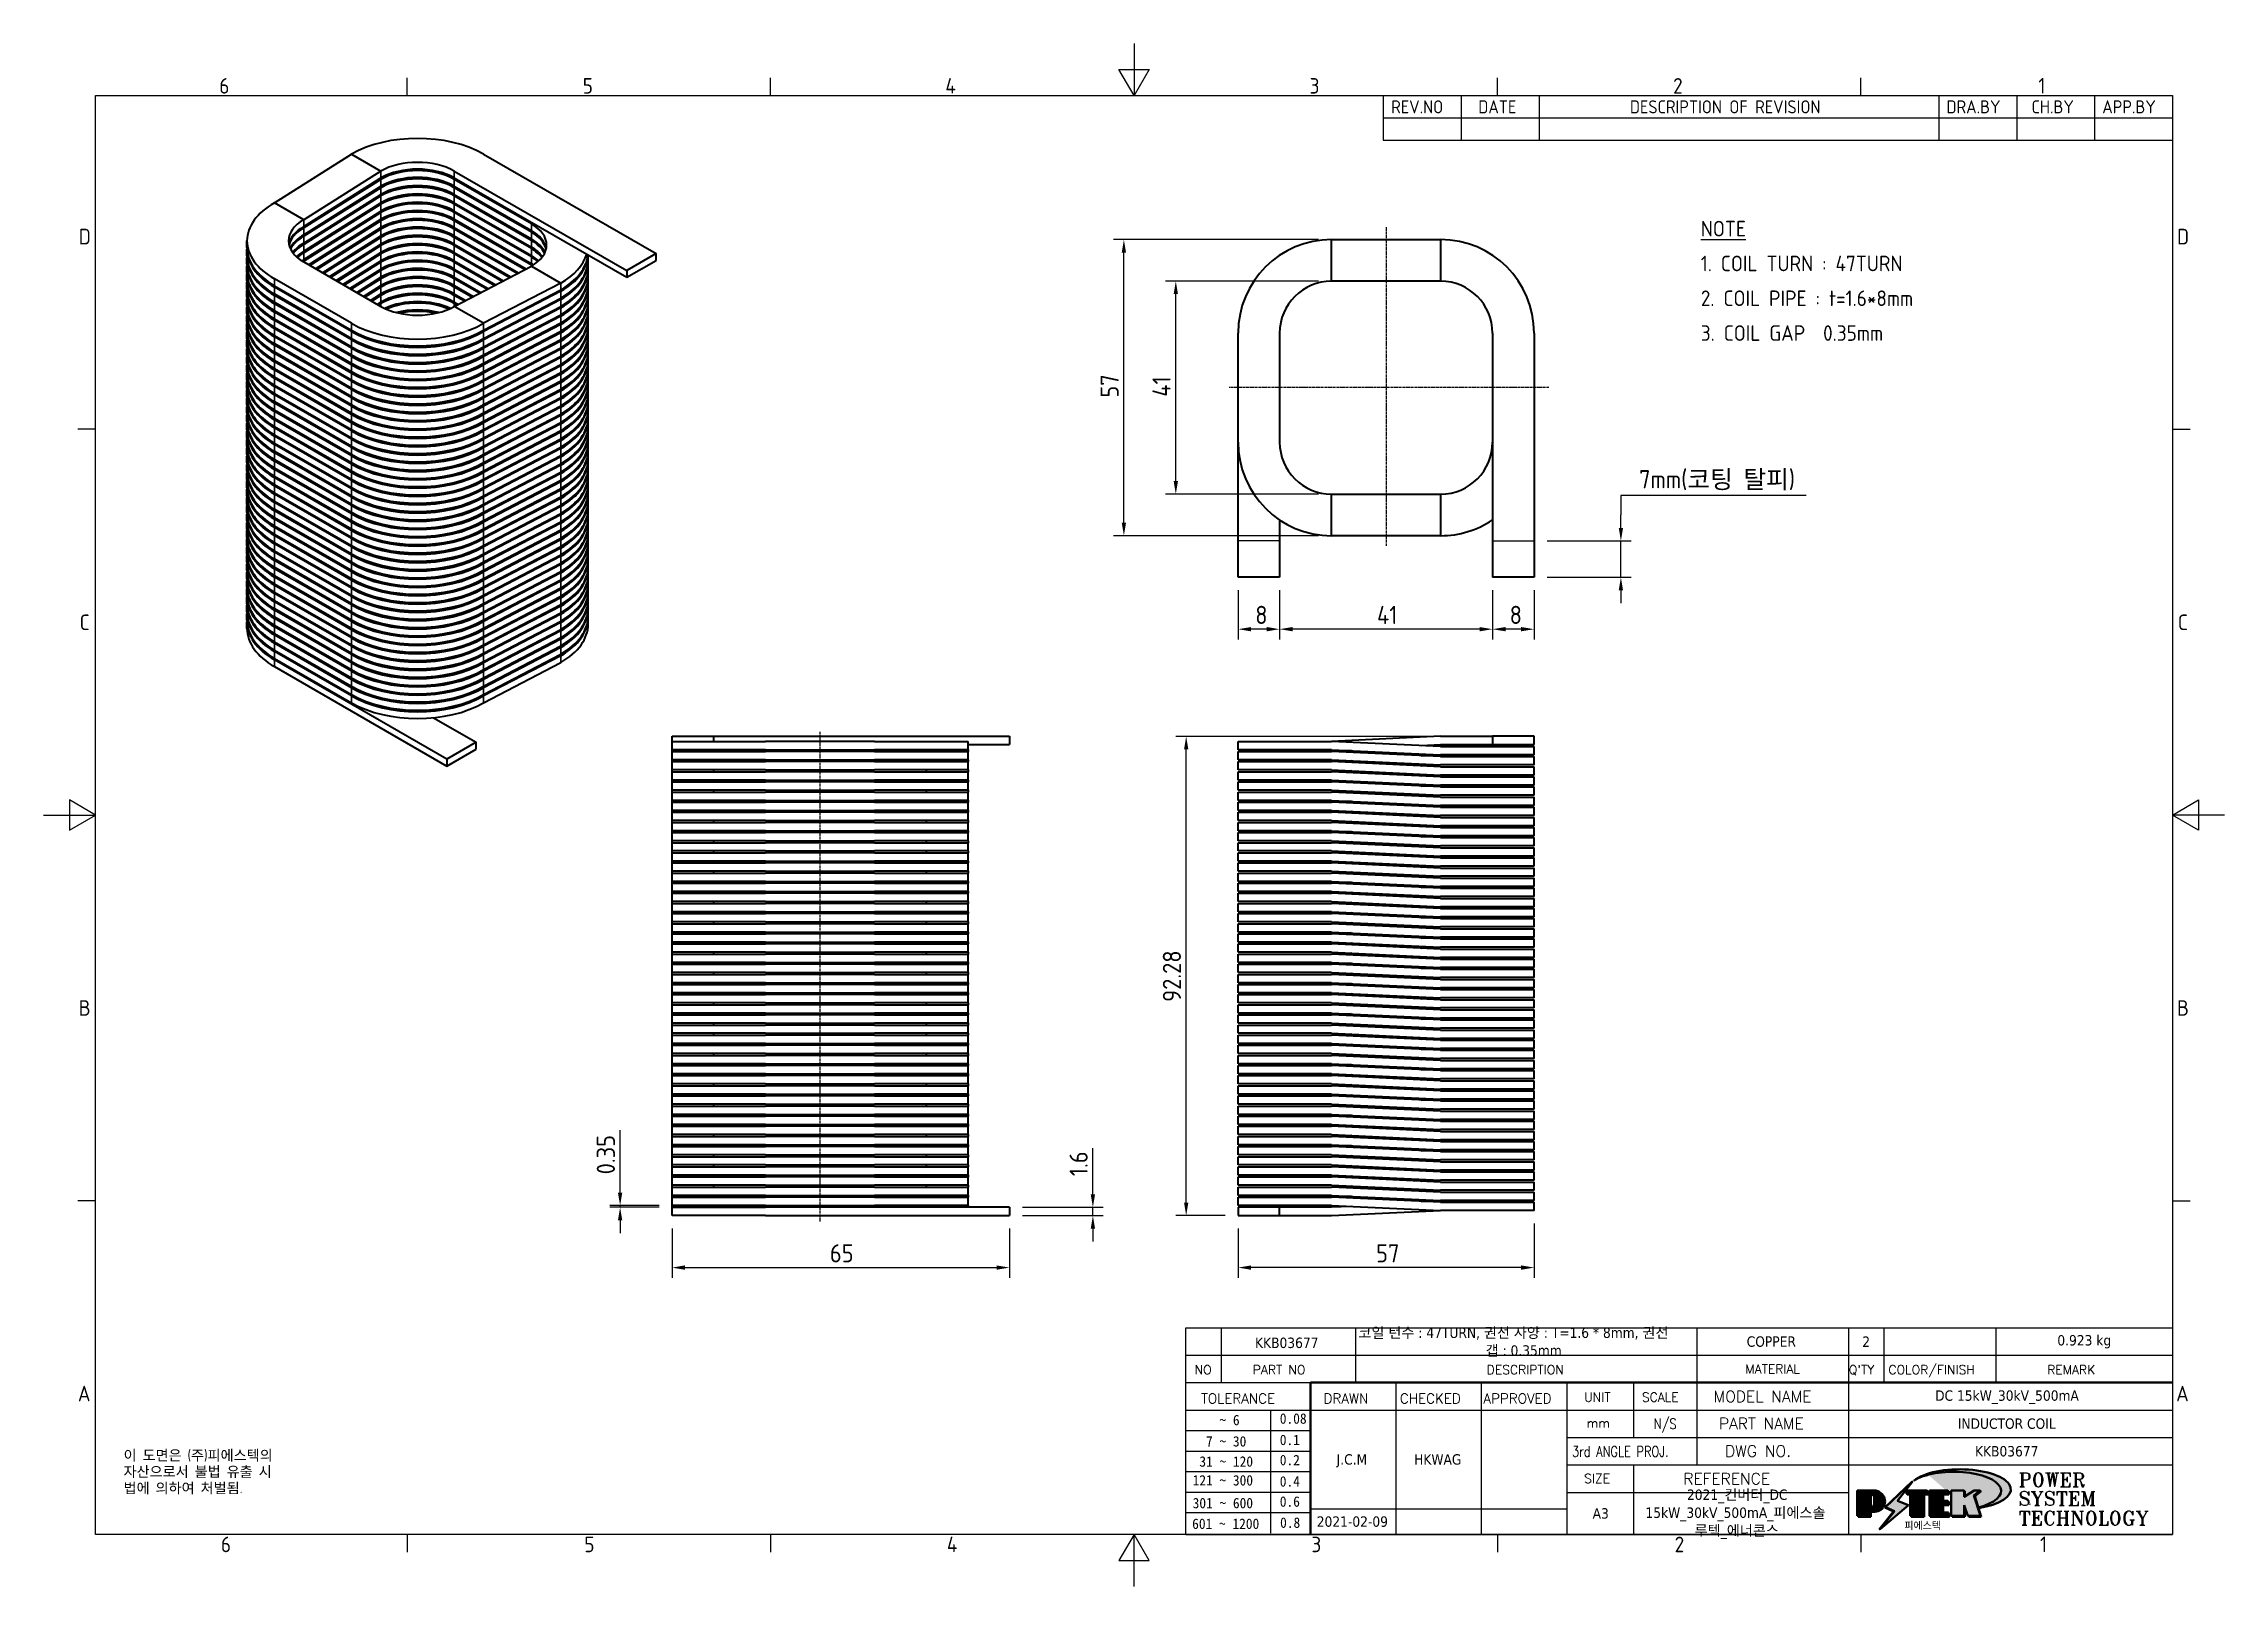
# Model space of a CAD drawing. Header units: millimetres. Extents: x 0 to 420, y 0 to 297.
import ezdxf
from ezdxf.enums import TextEntityAlignment as Align

# ---------------------------------------------------------------- set-up
doc = ezdxf.new("R2010")
doc.units = ezdxf.units.MM
doc.linetypes.add('CHAIN', pattern=[0.7087, 0.4724, -0.0591, 0.1181, -0.0591])
doc.layers.get('0').update_dxf_attribs({"color": 3, "lineweight": 25, "true_color": 0x00ff00})
for name, color, linetype, lineweight, true_color in [('가시적인 것(ISO)', 3, 'Continuous', 40, 0x00ff00), ('가시적인 좁은 것(ISO)', 3, 'Continuous', 35, 0x00ff00), ('기호(ISO)', 5, 'Continuous', 25, 0x0000ff), ('스케치 형상(ISO)', 3, 'Continuous', 25, 0x00ff00), ('제목(ISO)', 5, 'Continuous', 50, 0x0000ff), ('중심선(ISO)', 1, 'Continuous', 25, 0xff0000), ('치수(ISO)', 2, 'Continuous', 25, 0xffff00)]:
    doc.layers.add(name, color=color, linetype=linetype, lineweight=lineweight, true_color=true_color)
doc.layers.add('경계(ISO)', color=7, linetype='Continuous', lineweight=25)
doc.layers.add('해치(ISO)', color=7, linetype='Continuous', lineweight=18)
doc.styles.add('HAN_291', font='')
doc.styles.add('HAN_370', font='', dxfattribs={"width": 2})
doc.styles.add('ISO ProportionalPSTEK', font='isocp.shx')
doc.styles.add('RC_284', font='ROMANC.shx')
doc.styles.add('RC_287', font='ROMANC.shx')
doc.styles.add('RC_292', font='ROMANC.shx')
doc.styles.add('ROMANT_294', font='romant.shx')
doc.styles.add('문자 텍스트_PSTEK_POSCO', font='isocp.shx')
doc.styles.add('치수 텍스트_PSTEK_POSCO', font='isocp.shx')
doc.styles.add('텍스트 스타일198', font='tahoma.ttf')
doc.styles.add('텍스트 스타일333', font='ROMANC.shx', dxfattribs={"width": 0.8})
doc.styles.get('HAN_291').set_extended_font_data('GulimChe')
doc.styles.get('HAN_370').set_extended_font_data('GulimChe')
doc.dimstyles.new('치수_PSTEK_POSCO', dxfattribs={"dimtxt": 3.5, "dimasz": 2.5, "dimexe": 2, "dimexo": 2.5, "dimgap": 1, "dimtad": 1, "dimrnd": 1e-08, "dimdsep": 46, "dimtxsty": '치수 텍스트_PSTEK_POSCO', "dimcen": 0.09, "dimdle": 10, "dimclrd": 7, "dimclre": 7, "dimclrt": 2, "dimadec": 1, "dimazin": 2, "dimtfac": 1, "dimtmove": 0, "dimatfit": 3, "dimfxl": 1, "dimtolj": 1, "dimlwd": -1, "dimlwe": -1, "dimarcsym": 0})

msp = doc.modelspace()

# ---------------------------------------------------------------- texts
at = {"layer": '기호(ISO)', "color": 2, "true_color": 0xffff00, "insert": (319.166, 251.326), "char_height": 3, "width": 101, "attachment_point": 4, "line_spacing_factor": 1.339695, "style": '문자 텍스트_PSTEK_POSCO'}
msp.add_mtext('{\\fISOCP|b0|i0;\\H3.0000;\\LNOTE\\P\\l\\fISOCP|b0|i0;\\H3.0000;1. COIL TURN : 47TURN\\P2. COIL PIPE : t=1.6*8mm\\P3. COIL GAP  0.35mm\\P}', dxfattribs=at)
at = {"layer": '기호(ISO)', "color": 7, "insert": (15.395, 26.228), "char_height": 2, "width": 51.24014, "attachment_point": 1, "line_spacing_factor": 0.944221, "style": '문자 텍스트_PSTEK_POSCO'}
msp.add_mtext('{이 도면은 (주)피에스텍의\\P자산으로서 불법 유출 시 \\P법에 의하여 처벌됨.}', dxfattribs=at)

# ---------------------------------------------------------------- blocks, each defined once
blk = doc.blocks.new('경계 Default Border')
at = {"layer": '경계(ISO)'}
for p, q in [((70, 287), (70, 290.4)), ((140, 287), (140, 290.4)), ((280, 287), (280, 290.4)), ((350, 287), (350, 290.4)), ((10, 222.75), (6.6, 222.75)), ((410, 222.75), (413.4, 222.75)), ((10, 74.25), (6.6, 74.25)), ((410, 74.25), (413.4, 74.25)), ((70, 10), (70, 6.6)), ((140, 10), (140, 6.6)), ((280, 10), (280, 6.6)), ((350, 10), (350, 6.6))]:
    blk.add_line(p, q, dxfattribs=at)
at = {"layer": '경계(ISO)', "flags": 128}
for points in [[(210, 297), (210, 287), (207.11, 292), (212.89, 292), (210, 287)], [(10, 10), (10, 287), (410, 287), (410, 10), (10, 10)], [(0, 148.5), (10, 148.5), (5, 151.39), (5, 145.61), (10, 148.5)], [(420, 148.5), (410, 148.5), (415, 151.39), (415, 145.61), (410, 148.5)], [(210, 0), (210, 10), (207.11, 5), (212.89, 5), (210, 10)]]:
    blk.add_lwpolyline(points, dxfattribs=at)
at = {"layer": '경계(ISO)', "color": 2, "true_color": 0xffff00, "char_height": 3, "attachment_point": 7, "style": '문자 텍스트_PSTEK_POSCO'}
for s, insert in [('6', (33.83, 287.37)), ('5', (103.83, 287.37)), ('4', (173.67, 287.4)), ('3', (243.83, 287.37)), ('2', (313.83, 287.37)), ('1', (384.17, 287.4)), ('D', (6.77, 258.35)), ('D', (410.88, 258.35)), ('C', (6.93, 184.1)), ('C', (411.04, 184.1)), ('B', (6.77, 109.85)), ('B', (410.88, 109.85)), ('A', (6.6, 35.62)), ('A', (410.71, 35.62)), ('6', (34.14, 6.57)), ('5', (104.14, 6.57)), ('4', (173.97, 6.6)), ('3', (244.17, 6.57)), ('2', (314.13, 6.57)), ('1', (384.49, 6.6))]:
    blk.add_mtext(s, dxfattribs=dict(at, insert=insert))
blk = doc.blocks.new('제목 블록 PSTEK')
at = {"true_color": 0x848484}
for points in [[(317.22, 17.06), (322.03, 21.63), (322.28, 21.94), (317.05, 16.98), (318.75, 16.19), (316, 12.72), (316.34, 13), (318.92, 16.27)], [(321.98, 19.61), (321.4, 19.61), (321.4, 19.46), (321.98, 19.46)], [(324.66, 19.46), (325.42, 19.46), (325.42, 20.11), (325.24, 20.11), (325.24, 19.61), (324.48, 19.61), (324.48, 15.34), (322.16, 15.34), (322.16, 15.19), (324.66, 15.19)], [(328.29, 19.46), (329.41, 19.46), (329.41, 20.11), (329.23, 20.11), (329.23, 19.61), (328.11, 19.61), (328.11, 18.26), (328.29, 18.26)], [(328.29, 17.42), (329.41, 17.42), (329.41, 18.11), (329.23, 18.11), (329.23, 17.56), (328.11, 17.56), (328.11, 15.99), (328.29, 15.99)], [(332.51, 16.93), (332.33, 17.43), (332.33, 15.34), (330.04, 15.34), (330.04, 15.19), (332.51, 15.19)], [(332.51, 20.11), (332.33, 20.11), (332.33, 19), (332.51, 19.11)], [(335.62, 20.11), (335.25, 20.11), (334.25, 19.31), (335.49, 15.34), (333.2, 15.34), (333.25, 15.19), (335.66, 15.19), (334.43, 19.16)], [(329.54, 15.85), (329.36, 15.85), (329.36, 15.34), (325.83, 15.34), (325.83, 15.19), (329.54, 15.19)]]:
    blk.add_hatch(color=252, dxfattribs=at).paths.add_polyline_path(points)
at = {"true_color": 0x0000ff}
blk.add_hatch(color=5, dxfattribs=at).paths.add_polyline_path([(321.62, 17.42), (319.53, 18.25), (322.45, 22.02), (317.22, 17.06), (318.92, 16.27), (316.17, 12.8)])
at = {"true_color": 0xff0000}
h = blk.add_hatch(color=1, dxfattribs=at)
edge = h.paths.add_edge_path(flags=0)
edge.add_line((314.22, 19.61), (314.22, 17))
edge.add_line((314.22, 17), (314.35, 17))
edge.add_arc((314.35, 17.65), 0.651, 270, 360)
edge.add_line((315, 17.65), (315, 18.96))
edge.add_arc((314.35, 18.96), 0.651, 0, 90)
edge.add_line((314.35, 19.61), (314.22, 19.61))
edge = h.paths.add_edge_path()
edge.add_arc((314.98, 18.29), 1.97, 270, 450)
edge.add_line((314.98, 20.26), (311.77, 20.26))
edge.add_line((311.77, 20.26), (311.77, 15.34))
edge.add_line((311.77, 15.34), (314.22, 15.34))
edge.add_line((314.22, 15.34), (314.22, 16.32))
edge.add_line((314.22, 16.32), (314.98, 16.32))
at = {"true_color": 0x848484}
h = blk.add_hatch(color=252, dxfattribs=at)
edge = h.paths.add_edge_path()
edge.add_arc((314.98, 18.29), 1.97, 270, 406.8279)
edge.add_arc((315.16, 18.14), 1.97, -90, 53.561, ccw=False)
edge.add_line((315.16, 16.17), (314.4, 16.17))
edge.add_line((314.4, 16.17), (314.4, 15.19))
edge.add_line((314.4, 15.19), (311.94, 15.19))
edge.add_line((311.94, 15.19), (311.94, 15.34))
edge.add_line((311.94, 15.34), (314.22, 15.34))
edge.add_line((314.22, 15.34), (314.22, 16.32))
edge.add_line((314.22, 16.32), (314.98, 16.32))
h = blk.add_hatch(color=252, dxfattribs=at)
edge = h.paths.add_edge_path()
edge.add_line((314.4, 19.46), (314.53, 19.46))
edge.add_arc((314.53, 18.81), 0.651, 60.4189, 90, ccw=False)
edge.add_arc((314.35, 18.96), 0.651, 39.9699, 90)
edge.add_line((314.35, 19.61), (314.22, 19.61))
edge.add_line((314.22, 19.61), (314.22, 17))
edge.add_line((314.22, 17), (314.35, 17))
edge.add_arc((314.35, 17.65), 0.651, 270, 274.6931)
edge.add_line((314.4, 17), (314.4, 19.46))
at = {"true_color": 0xff0000}
for points in [[(324.48, 19.61), (325.24, 19.61), (325.24, 20.26), (321.23, 20.26), (321.23, 19.61), (321.98, 19.61), (321.98, 15.34), (324.48, 15.34)], [(329.23, 20.26), (325.66, 20.26), (325.66, 15.34), (329.36, 15.34), (329.36, 15.99), (328.11, 15.99), (328.11, 17.56), (329.23, 17.56), (329.23, 18.26), (328.11, 18.26), (328.11, 19.61), (329.23, 19.61)], [(332.33, 20.26), (329.86, 20.26), (329.86, 15.34), (332.33, 15.34), (332.33, 17.43), (333.07, 15.34), (335.49, 15.34), (334.25, 19.31), (335.44, 20.26), (334.31, 20.26), (332.33, 19)]]:
    blk.add_hatch(color=1, dxfattribs=at).paths.add_polyline_path(points)
at = {"layer": '해치(ISO)', "true_color": 0x27d1fc}
h = blk.add_hatch(color=140, dxfattribs=at)
edge = h.paths.add_edge_path()
edge.add_ellipse((330.37, 20.16), major_axis=(9.1, 0), ratio=0.40699, start_angle=301.3098, end_angle=507.7437)
edge.add_ellipse((331.53, 20.46), major_axis=(-9.82, 0), ratio=0.39426, start_angle=111.5121, end_angle=334.4703, ccw=False)
edge.add_line((335.14, 16.86), (335.1, 16.99))
at = {"color": 180, "true_color": 0x3f00ff}
for p, q in [((182.48, 11.79), (182.48, 51.57)), ((182.48, 51.57), (372.48, 51.57)), ((189.27, 51.57), (189.27, 41.01)), ((215.22, 41.01), (215.22, 51.57)), ((280.88, 51.57), (280.88, 41.01)), ((310.09, 51.57), (310.09, 41.01)), ((316.9, 51.57), (316.9, 41.01)), ((338.46, 51.57), (338.46, 41.01)), ((372.48, 51.57), (372.48, 11.79)), ((182.48, 46.29), (372.48, 46.29)), ((182.48, 41.01), (206.45, 41.01)), ((222.94, 11.79), (222.94, 41.01)), ((239.43, 11.79), (239.43, 41.01)), ((255.92, 11.79), (255.92, 41.01)), ((268.69, 41.01), (268.69, 30.45)), ((280.88, 41.01), (280.88, 25.17)), ((310.09, 41.01), (310.09, 11.79)), ((182.48, 35.73), (206.45, 35.73)), ((198.86, 12.03), (198.86, 35.73)), ((206.45, 35.73), (372.48, 35.73)), ((182.48, 31.78), (206.45, 31.78)), ((255.92, 30.45), (372.48, 30.45)), ((182.48, 27.83), (206.45, 27.83)), ((182.48, 23.88), (206.45, 23.88)), ((255.92, 25.17), (372.48, 25.17)), ((268.69, 25.17), (268.69, 11.79)), ((182.48, 19.93), (206.45, 19.93)), ((255.92, 19.89), (310.09, 19.89)), ((182.48, 15.98), (206.45, 15.98)), ((206.45, 16.74), (255.92, 16.74)), ((182.48, 11.79), (372.48, 11.79))]:
    blk.add_line(p, q, dxfattribs=at)
at = {"color": 7, "lineweight": 50}
for p, q in [((206.45, 11.79), (206.45, 41.01)), ((206.45, 41.01), (372.48, 41.01))]:
    blk.add_line(p, q, dxfattribs=at)
at = {"color": 7}
for p, q in [((322.28, 21.94), (317.05, 16.98)), ((322.45, 22.02), (317.22, 17.06)), ((317.22, 17.06), (322.03, 21.63)), ((319.53, 18.25), (322.45, 22.02)), ((322.03, 21.63), (322.28, 21.94)), ((314.98, 20.26), (311.77, 20.26)), ((311.77, 20.26), (311.77, 15.34)), ((314.98, 20.26), (311.77, 20.26)), ((311.77, 20.26), (311.77, 15.34)), ((314.22, 17), (314.22, 19.61)), ((314.22, 19.61), (314.35, 19.61)), ((314.35, 19.61), (314.22, 19.61)), ((314.22, 19.61), (314.22, 17)), ((314.22, 17), (314.22, 19.61)), ((314.22, 19.61), (314.35, 19.61)), ((314.35, 17), (314.22, 17)), ((314.22, 17), (314.35, 17)), ((314.35, 17), (314.22, 17)), ((314.4, 19.46), (314.53, 19.46)), ((314.4, 17), (314.4, 19.46)), ((315, 18.96), (315, 17.65)), ((315, 18.96), (315, 17.65)), ((316.17, 12.8), (321.62, 17.42)), ((317.05, 16.98), (318.75, 16.19)), ((318.92, 16.27), (317.22, 17.06)), ((317.22, 17.06), (318.92, 16.27)), ((321.62, 17.42), (319.53, 18.25)), ((325.24, 20.26), (321.23, 20.26)), ((321.23, 20.26), (321.23, 19.61)), ((325.24, 20.26), (321.23, 20.26)), ((321.23, 20.26), (321.23, 19.61)), ((321.23, 19.61), (321.98, 19.61)), ((321.23, 19.61), (321.98, 19.61)), ((321.4, 19.61), (321.4, 19.46)), ((321.98, 19.61), (321.4, 19.61)), ((321.4, 19.46), (321.98, 19.46)), ((321.98, 19.61), (321.98, 15.34)), ((321.98, 19.46), (321.98, 19.61)), ((321.98, 19.61), (321.98, 15.34)), ((324.48, 19.61), (325.24, 19.61)), ((324.48, 15.34), (324.48, 19.61)), ((325.24, 19.61), (324.48, 19.61)), ((324.48, 19.61), (324.48, 15.34)), ((324.48, 19.61), (325.24, 19.61)), ((324.48, 15.34), (324.48, 19.61)), ((324.66, 19.46), (325.42, 19.46)), ((324.66, 15.19), (324.66, 19.46)), ((325.24, 19.61), (325.24, 20.26)), ((325.24, 19.61), (325.24, 20.26)), ((325.42, 20.11), (325.24, 20.11)), ((325.24, 20.11), (325.24, 19.61)), ((325.42, 19.46), (325.42, 20.11)), ((329.23, 20.26), (325.66, 20.26)), ((325.66, 20.26), (325.66, 15.34)), ((325.66, 20.26), (325.66, 15.34)), ((329.23, 20.26), (325.66, 20.26)), ((328.11, 18.26), (328.11, 19.61)), ((328.11, 19.61), (329.23, 19.61)), ((329.23, 19.61), (328.11, 19.61)), ((328.11, 19.61), (328.11, 18.26)), ((328.11, 18.26), (328.11, 19.61)), ((328.11, 19.61), (329.23, 19.61)), ((329.23, 18.26), (328.11, 18.26)), ((328.11, 18.26), (328.29, 18.26)), ((329.23, 18.26), (328.11, 18.26)), ((328.11, 17.56), (329.23, 17.56)), ((328.11, 15.99), (328.11, 17.56)), ((329.23, 17.56), (328.11, 17.56)), ((328.11, 17.56), (328.11, 15.99)), ((328.11, 17.56), (329.23, 17.56)), ((328.11, 15.99), (328.11, 17.56)), ((328.29, 18.26), (328.29, 19.46)), ((328.29, 19.46), (329.41, 19.46)), ((328.29, 15.99), (328.29, 17.42)), ((328.29, 17.42), (329.41, 17.42)), ((329.23, 19.61), (329.23, 20.26)), ((329.23, 19.61), (329.23, 20.26)), ((329.41, 20.11), (329.23, 20.11)), ((329.23, 20.11), (329.23, 19.61)), ((329.23, 17.56), (329.23, 18.26)), ((329.23, 17.56), (329.23, 18.26)), ((329.41, 18.11), (329.23, 18.11)), ((329.23, 18.11), (329.23, 17.56)), ((329.41, 19.46), (329.41, 20.11)), ((329.41, 17.42), (329.41, 18.11)), ((332.33, 20.26), (329.86, 20.26)), ((329.86, 20.26), (329.86, 15.34)), ((329.86, 20.26), (329.86, 15.34)), ((332.33, 20.26), (329.86, 20.26)), ((334.31, 20.26), (332.33, 19)), ((332.33, 19), (332.33, 20.26)), ((334.31, 20.26), (332.33, 19)), ((332.33, 19), (332.33, 20.26)), ((332.51, 20.11), (332.33, 20.11)), ((332.33, 20.11), (332.33, 19)), ((332.33, 19), (332.51, 19.11)), ((332.33, 17.43), (333.07, 15.34)), ((332.33, 15.34), (332.33, 17.43)), ((332.51, 16.93), (332.33, 17.43)), ((332.33, 17.43), (332.33, 15.34)), ((332.33, 17.43), (333.07, 15.34)), ((332.33, 15.34), (332.33, 17.43)), ((332.51, 19.11), (332.51, 20.11)), ((332.51, 15.19), (332.51, 16.93)), ((334.25, 19.31), (335.44, 20.26)), ((334.25, 19.31), (335.44, 20.26)), ((335.25, 20.11), (334.25, 19.31)), ((335.49, 15.34), (334.25, 19.31)), ((334.25, 19.31), (335.49, 15.34)), ((335.49, 15.34), (334.25, 19.31)), ((335.44, 20.26), (334.31, 20.26)), ((335.44, 20.26), (334.31, 20.26)), ((334.43, 19.16), (335.62, 20.11)), ((335.66, 15.19), (334.43, 19.16)), ((335.62, 20.11), (335.25, 20.11)), ((345.04, 17.5), (344.99, 17.69)), ((311.77, 15.34), (314.22, 15.34)), ((311.77, 15.34), (314.22, 15.34)), ((314.22, 15.34), (311.94, 15.34)), ((311.94, 15.34), (311.94, 15.19)), ((311.94, 15.19), (314.4, 15.19)), ((314.22, 16.32), (314.98, 16.32)), ((314.22, 15.34), (314.22, 16.32)), ((314.98, 16.32), (314.22, 16.32)), ((314.22, 16.32), (314.22, 15.34)), ((314.22, 16.32), (314.98, 16.32)), ((314.22, 15.34), (314.22, 16.32)), ((314.4, 16.17), (315.16, 16.17)), ((314.4, 15.19), (314.4, 16.17)), ((318.75, 16.19), (316, 12.72)), ((316, 12.72), (316.34, 13)), ((318.92, 16.27), (316.17, 12.8)), ((316.34, 13), (318.92, 16.27)), ((321.98, 15.34), (324.48, 15.34)), ((321.98, 15.34), (324.48, 15.34)), ((324.48, 15.34), (322.16, 15.34)), ((322.16, 15.34), (322.16, 15.19)), ((322.16, 15.19), (324.66, 15.19)), ((325.66, 15.34), (329.36, 15.34)), ((325.66, 15.34), (329.36, 15.34)), ((329.36, 15.34), (325.83, 15.34)), ((325.83, 15.34), (325.83, 15.19)), ((325.83, 15.19), (329.54, 15.19)), ((329.36, 15.99), (328.11, 15.99)), ((328.11, 15.99), (328.29, 15.99)), ((329.36, 15.99), (328.11, 15.99)), ((329.36, 15.34), (329.36, 15.99)), ((329.36, 15.34), (329.36, 15.99)), ((329.54, 15.85), (329.36, 15.85)), ((329.36, 15.85), (329.36, 15.34)), ((329.54, 15.19), (329.54, 15.85)), ((329.86, 15.34), (332.33, 15.34)), ((329.86, 15.34), (332.33, 15.34)), ((332.33, 15.34), (330.04, 15.34)), ((330.04, 15.34), (330.04, 15.19)), ((330.04, 15.19), (332.51, 15.19)), ((333.07, 15.34), (335.49, 15.34)), ((333.07, 15.34), (335.49, 15.34)), ((335.49, 15.34), (333.2, 15.34)), ((333.2, 15.34), (333.25, 15.19)), ((333.25, 15.19), (335.66, 15.19))]:
    blk.add_line(p, q, dxfattribs=at)
at = {"color": 5, "true_color": 0x0000ff}
for p, q in [((322.45, 22.02), (317.22, 17.06)), ((319.53, 18.25), (322.45, 22.02)), ((316.17, 12.8), (321.62, 17.42)), ((317.22, 17.06), (318.92, 16.27)), ((321.62, 17.42), (319.53, 18.25)), ((318.92, 16.27), (316.17, 12.8))]:
    blk.add_line(p, q, dxfattribs=at)
at = {"color": 1, "true_color": 0xff0000}
for p, q in [((314.98, 20.26), (311.77, 20.26)), ((311.77, 20.26), (311.77, 15.34)), ((314.22, 17), (314.22, 19.61)), ((314.22, 19.61), (314.35, 19.61)), ((314.35, 17), (314.22, 17)), ((315, 18.96), (315, 17.65)), ((325.24, 20.26), (321.23, 20.26)), ((321.23, 20.26), (321.23, 19.61)), ((321.23, 19.61), (321.98, 19.61)), ((321.98, 19.61), (321.98, 15.34)), ((324.48, 19.61), (325.24, 19.61)), ((324.48, 15.34), (324.48, 19.61)), ((325.24, 19.61), (325.24, 20.26)), ((329.23, 20.26), (325.66, 20.26)), ((325.66, 20.26), (325.66, 15.34)), ((328.11, 18.26), (328.11, 19.61)), ((328.11, 19.61), (329.23, 19.61)), ((329.23, 18.26), (328.11, 18.26)), ((328.11, 17.56), (329.23, 17.56)), ((328.11, 15.99), (328.11, 17.56)), ((329.23, 19.61), (329.23, 20.26)), ((329.23, 17.56), (329.23, 18.26)), ((332.33, 20.26), (329.86, 20.26)), ((329.86, 20.26), (329.86, 15.34)), ((334.31, 20.26), (332.33, 19)), ((332.33, 19), (332.33, 20.26)), ((332.33, 17.43), (333.07, 15.34)), ((332.33, 15.34), (332.33, 17.43)), ((334.25, 19.31), (335.44, 20.26)), ((335.49, 15.34), (334.25, 19.31)), ((335.44, 20.26), (334.31, 20.26)), ((311.77, 15.34), (314.22, 15.34)), ((314.22, 16.32), (314.98, 16.32)), ((314.22, 15.34), (314.22, 16.32)), ((321.98, 15.34), (324.48, 15.34)), ((325.66, 15.34), (329.36, 15.34)), ((329.36, 15.99), (328.11, 15.99)), ((329.36, 15.34), (329.36, 15.99)), ((329.86, 15.34), (332.33, 15.34)), ((333.07, 15.34), (335.49, 15.34))]:
    blk.add_line(p, q, dxfattribs=at)
at = {"color": 7}
for centre, radius, start, end in [((314.35, 18.96), 0.651, 0, 90), ((314.35, 18.96), 0.651, 39.9699, 90), ((314.35, 18.96), 0.651, 0, 90), ((314.35, 17.65), 0.651, 270, 0), ((314.35, 17.65), 0.651, 270, 0), ((314.35, 17.65), 0.651, 270, 274.6931), ((314.53, 18.81), 0.651, 60.4189, 90), ((314.98, 18.29), 1.97, 270, 90), ((314.98, 18.29), 1.97, 270, 90), ((314.98, 18.29), 1.97, 270, 46.8279), ((315.16, 18.14), 1.97, 270, 53.561)]:
    blk.add_arc(centre, radius, start, end, dxfattribs=at)
at = {"color": 1, "true_color": 0xff0000}
for centre, radius, start, end in [((314.35, 18.96), 0.651, 0, 90), ((314.35, 17.65), 0.651, 270, 0), ((314.98, 18.29), 1.97, 270, 90)]:
    blk.add_arc(centre, radius, start, end, dxfattribs=at)
at = {"layer": '제목(ISO)', "lineweight": 18}
blk.add_line((182.48, 35.73), (182.48, 11.79), dxfattribs=at)
at = {"layer": '제목(ISO)'}
for p, q in [((322.28, 21.94), (317.05, 16.98)), ((322.45, 22.02), (317.22, 17.06)), ((317.22, 17.06), (322.03, 21.63)), ((319.53, 18.25), (322.45, 22.02)), ((322.03, 21.63), (322.28, 21.94)), ((314.98, 20.26), (311.77, 20.26)), ((311.77, 20.26), (311.77, 15.34)), ((314.22, 17), (314.22, 19.61)), ((314.22, 19.61), (314.35, 19.61)), ((314.35, 19.61), (314.22, 19.61)), ((314.22, 19.61), (314.22, 17)), ((314.35, 17), (314.22, 17)), ((314.22, 17), (314.35, 17)), ((314.4, 19.46), (314.53, 19.46)), ((314.4, 17), (314.4, 19.46)), ((315, 18.96), (315, 17.65)), ((316.17, 12.8), (321.62, 17.42)), ((317.05, 16.98), (318.75, 16.19)), ((317.22, 17.06), (318.92, 16.27)), ((318.92, 16.27), (317.22, 17.06)), ((321.62, 17.42), (319.53, 18.25)), ((325.24, 20.26), (321.23, 20.26)), ((321.23, 20.26), (321.23, 19.61)), ((321.23, 19.61), (321.98, 19.61)), ((321.98, 19.61), (321.4, 19.61)), ((321.4, 19.61), (321.4, 19.46)), ((321.4, 19.46), (321.98, 19.46)), ((321.98, 19.61), (321.98, 15.34)), ((321.98, 19.46), (321.98, 19.61)), ((324.48, 19.61), (325.24, 19.61)), ((324.48, 15.34), (324.48, 19.61)), ((325.24, 19.61), (324.48, 19.61)), ((324.48, 19.61), (324.48, 15.34)), ((324.66, 19.46), (325.42, 19.46)), ((324.66, 15.19), (324.66, 19.46)), ((325.24, 19.61), (325.24, 20.26)), ((325.42, 20.11), (325.24, 20.11)), ((325.24, 20.11), (325.24, 19.61)), ((325.42, 19.46), (325.42, 20.11)), ((329.23, 20.26), (325.66, 20.26)), ((325.66, 20.26), (325.66, 15.34)), ((328.11, 18.26), (328.11, 19.61)), ((328.11, 19.61), (329.23, 19.61)), ((329.23, 19.61), (328.11, 19.61)), ((328.11, 19.61), (328.11, 18.26)), ((329.23, 18.26), (328.11, 18.26)), ((328.11, 18.26), (328.29, 18.26)), ((328.11, 15.99), (328.11, 17.56)), ((328.11, 17.56), (329.23, 17.56)), ((329.23, 17.56), (328.11, 17.56)), ((328.11, 17.56), (328.11, 15.99)), ((328.29, 19.46), (329.41, 19.46)), ((328.29, 18.26), (328.29, 19.46)), ((328.29, 17.42), (329.41, 17.42)), ((328.29, 15.99), (328.29, 17.42)), ((329.23, 19.61), (329.23, 20.26)), ((329.41, 20.11), (329.23, 20.11)), ((329.23, 20.11), (329.23, 19.61)), ((329.23, 17.56), (329.23, 18.26)), ((329.41, 18.11), (329.23, 18.11)), ((329.23, 18.11), (329.23, 17.56)), ((329.41, 19.46), (329.41, 20.11)), ((329.41, 17.42), (329.41, 18.11)), ((332.33, 20.26), (329.86, 20.26)), ((329.86, 20.26), (329.86, 15.34)), ((334.31, 20.26), (332.33, 19)), ((332.33, 19), (332.33, 20.26)), ((332.51, 20.11), (332.33, 20.11)), ((332.33, 20.11), (332.33, 19)), ((332.33, 19), (332.51, 19.11)), ((332.33, 15.34), (332.33, 17.43)), ((332.33, 17.43), (333.07, 15.34)), ((332.51, 16.93), (332.33, 17.43)), ((332.33, 17.43), (332.33, 15.34)), ((332.51, 19.11), (332.51, 20.11)), ((332.51, 15.19), (332.51, 16.93)), ((334.25, 19.31), (335.44, 20.26)), ((335.25, 20.11), (334.25, 19.31)), ((335.49, 15.34), (334.25, 19.31)), ((334.25, 19.31), (335.49, 15.34)), ((335.44, 20.26), (334.31, 20.26)), ((334.43, 19.16), (335.62, 20.11)), ((335.66, 15.19), (334.43, 19.16)), ((335.62, 20.11), (335.25, 20.11)), ((311.77, 15.34), (314.22, 15.34)), ((314.22, 15.34), (311.94, 15.34)), ((311.94, 15.34), (311.94, 15.19)), ((311.94, 15.19), (314.4, 15.19)), ((314.22, 15.34), (314.22, 16.32)), ((314.22, 16.32), (314.98, 16.32)), ((314.98, 16.32), (314.22, 16.32)), ((314.22, 16.32), (314.22, 15.34)), ((314.4, 15.19), (314.4, 16.17)), ((314.4, 16.17), (315.16, 16.17)), ((318.75, 16.19), (316, 12.72)), ((316, 12.72), (316.34, 13)), ((318.92, 16.27), (316.17, 12.8)), ((316.34, 13), (318.92, 16.27)), ((321.98, 15.34), (324.48, 15.34)), ((324.48, 15.34), (322.16, 15.34)), ((322.16, 15.34), (322.16, 15.19)), ((322.16, 15.19), (324.66, 15.19)), ((325.66, 15.34), (329.36, 15.34)), ((329.36, 15.34), (325.83, 15.34)), ((325.83, 15.34), (325.83, 15.19)), ((325.83, 15.19), (329.54, 15.19)), ((329.36, 15.99), (328.11, 15.99)), ((328.11, 15.99), (328.29, 15.99)), ((329.36, 15.34), (329.36, 15.99)), ((329.54, 15.85), (329.36, 15.85)), ((329.36, 15.85), (329.36, 15.34)), ((329.54, 15.19), (329.54, 15.85)), ((329.86, 15.34), (332.33, 15.34)), ((332.33, 15.34), (330.04, 15.34)), ((330.04, 15.34), (330.04, 15.19)), ((330.04, 15.19), (332.51, 15.19)), ((333.07, 15.34), (335.49, 15.34)), ((335.49, 15.34), (333.2, 15.34)), ((333.2, 15.34), (333.25, 15.19)), ((333.25, 15.19), (335.66, 15.19))]:
    blk.add_line(p, q, dxfattribs=at)
at = {"layer": '제목(ISO)', "color": 4, "true_color": 0x00ffff}
blk.add_line((335.14, 16.86), (335.1, 16.99), dxfattribs=at)
at = {"layer": '제목(ISO)'}
for centre, radius, start, end in [((314.35, 18.96), 0.651, 0, 90), ((314.35, 18.96), 0.651, 39.9699, 90), ((314.35, 17.65), 0.651, 270, 0), ((314.35, 17.65), 0.651, 270, 274.6931), ((314.53, 18.81), 0.651, 60.4189, 90), ((314.98, 18.29), 1.97, 46.8279, 90), ((314.98, 18.29), 1.97, 270, 46.8279), ((314.98, 18.29), 1.97, 270, 46.8279), ((315.16, 18.14), 1.97, 270, 53.561)]:
    blk.add_arc(centre, radius, start, end, dxfattribs=at)
at = {"layer": '제목(ISO)', "color": 4, "true_color": 0x00ffff}
for centre, major_axis, ratio, start_param, end_param in [((331.53, 20.46), (9.82, 0), 0.39426, 5.087845, 8.9792), ((330.37, 20.16), (9.1, 0), 0.40699, 5.258849, 8.861799)]:
    blk.add_ellipse(centre, major_axis=major_axis, ratio=ratio, start_param=start_param, end_param=end_param, dxfattribs=at)
at = {"color": 2, "true_color": 0xffff00}
for s, height, style, p in [('NO', 1.742, 'RC_284', (184.14, 42.62)), ('PART NO', 1.742, 'RC_284', (195.34, 42.62)), ('DESCRIPTION', 1.7424, 'RC_284', (240.4, 42.62)), ("Q'TY", 1.742, 'RC_284', (310.14, 42.62)), ('COLOR/FINISH', 1.7424, 'RC_284', (317.77, 42.62)), ('REMARK', 1.742, 'RC_284', (348.35, 42.62)), (' TOLERANCE', 1.9, 'RC_287', (184.09, 37.01)), ('DRAWN', 1.9, 'RC_287', (208.98, 37.01)), ('CHECKED', 1.9, 'RC_287', (223.69, 37.01)), ('APPROVED', 1.9, 'RC_287', (239.78, 37.01)), ('UNIT', 1.742, 'RC_284', (259.17, 37.34)), ('SCALE', 1.742, 'RC_284', (270.29, 37.34)), ('MODEL NAME', 2.178, 'RC_292', (284.1, 37.25)), ('    ~ 6', 2, 'HAN_291', (183.77, 32.82)), ('0.08', 2, 'HAN_291', (200.55, 33.1)), ('PART NAME', 2.178, 'RC_292', (285.14, 32.03)), ('  7 ~ 30', 2, 'HAN_291', (183.77, 28.71)), ('0.1', 2, 'HAN_291', (200.55, 28.99)), ('mm', 1.742, 'RC_284', (259.65, 32.35)), (' 31 ~ 120', 2, 'HAN_291', (183.77, 24.83)), ('0.2', 2, 'HAN_291', (200.55, 25.11)), (' DWG NO.', 2.178, 'RC_292', (284.81, 26.75)), ('121 ~ 300', 2, 'HAN_291', (183.77, 21.21)), ('0.4', 2, 'HAN_291', (200.55, 21)), ('SIZE', 1.742, 'RC_284', (259.17, 21.69)), ('REFERENCE', 2.178, 'RC_292', (278.27, 21.43)), ('301 ~ 600', 2, 'HAN_291', (183.77, 16.83)), ('0.6', 2, 'HAN_291', (200.55, 17.12)), ('601 ~ 1200', 2, 'HAN_291', (183.68, 12.85)), ('0.8', 2, 'HAN_291', (200.61, 13.06))]:
    blk.add_text(s, height=height, dxfattribs=dict(at, style=style)).set_placement(p)
at = {"color": 2, "true_color": 0xffff00, "style": 'RC_284'}
blk.add_text('MATERIAL', height=1.742, dxfattribs=at).set_placement((295.48, 43.65), align=Align.MIDDLE_CENTER)
at = {"color": 7, "style": '텍스트 스타일333', "width": 0.8}
blk.add_text('N/S', height=2, dxfattribs=at).set_placement((274.78, 33.09), align=Align.MIDDLE_CENTER)
at = {"color": 2, "true_color": 0xffff00, "style": '텍스트 스타일333', "width": 0.8}
blk.add_text('3rd ANGLE PROJ.', height=2, dxfattribs=at).set_placement((256.84, 26.76))
at = {"color": 7, "style": 'ROMANT_294'}
for s, p in [('POWER', (342.83, 20.97)), ('SYSTEM', (342.83, 17.33)), ('TECHNOLOGY', (342.83, 13.57))]:
    blk.add_text(s, height=2.7, dxfattribs=at).set_placement(p)
at = {"color": 7, "insert": (320.85, 14.21), "char_height": 1.4, "attachment_point": 1, "line_spacing_factor": 0.332, "style": 'HAN_370'}
blk.add_mtext('\\fHY견고딕|b0|i0;\\H1.4000;피에스텍', dxfattribs=at)
at = {"layer": '제목(ISO)', "color": 7, "style": '텍스트 스타일198'}
for tag, p in [('설명_001', (215.7, 49.62)), ('질량\\P3;_001', (350.3, 48.16)), ('부품_번호_001', (195.78, 47.68)), ('설명_002', (240.19, 46.2)), ('재질_001', (290.47, 47.93)), ("3._Q'TY_001", (312.73, 47.9)), ('1._MODEL_NAME_001', (326.77, 37.52)), ('제목_001', (331.13, 32.12)), ('설계자_001', (211.5, 25.23)), ('점검자_001', (226.43, 25.23)), ('부품_번호_001', (334.44, 26.81)), ('시트_크기_001', (260.81, 14.84)), ('프로젝트_002', (270.98, 14.98)), ('프로젝트_001', (278.97, 18.44)), ('작성_날짜_001', (207.67, 13.27)), ('프로젝트_003', (280.45, 11.55))]:
    blk.add_attdef(tag, p, '', height=2, dxfattribs=at)
for tag, p in [('4._COLOR', (327.68, 48.93)), ('엔지니어링_승인자', (247.67, 26.23)), ('점검_날짜', (231.18, 14.27)), ('엔지니어링_승인_날짜', (247.67, 14.27))]:
    blk.add_attdef(tag, text='', height=2, dxfattribs=at).set_placement(p, align=Align.MIDDLE_CENTER)
blk = doc.blocks.new('리비전 내역')
at = {"layer": '기호(ISO)'}
for p, q in [((258, 287), (410, 287)), ((258, 287), (258, 282.72)), ((273, 287), (273, 282.72)), ((288, 287), (288, 282.72)), ((365, 287), (365, 282.72)), ((380, 287), (380, 282.72)), ((395, 287), (395, 282.72)), ((410, 287), (410, 282.72)), ((258, 282.72), (410, 282.72)), ((258, 282.72), (258, 278.44)), ((273, 282.72), (273, 278.44)), ((288, 282.72), (288, 278.44)), ((365, 282.72), (365, 278.44)), ((380, 282.72), (380, 278.44)), ((395, 282.72), (395, 278.44)), ((410, 282.72), (410, 278.44)), ((258, 278.44), (410, 278.44))]:
    blk.add_line(p, q, dxfattribs=at)
at = {"layer": '기호(ISO)', "color": 2, "true_color": 0xffff00, "char_height": 2.5, "attachment_point": 7, "style": 'ISO ProportionalPSTEK'}
for s, insert in [('REV.NO', (259.53, 283.58)), ('DATE', (276.31, 283.58)), ('DESCRIPTION OF REVISION', (305.51, 283.58)), ('DRA.BY', (366.48, 283.58)), ('CH.BY', (382.86, 283.58)), ('APP.BY', (396.48, 283.58))]:
    blk.add_mtext(s, dxfattribs=dict(at, insert=insert))
blk = doc.blocks.new('*D22')
at = {"layer": 'Defpoints', "color": 0, "transparency": 16777216}
for p in [(238.05, 194.27), (279.05, 194.27), (238.05, 184.27)]:
    blk.add_point(p, dxfattribs=at)
at = {"layer": '치수(ISO)', "color": 7, "transparency": 16777216}
for p, q in [((238.05, 191.77), (238.05, 182.27)), ((279.05, 191.77), (279.05, 182.27)), ((276.55, 184.27), (240.55, 184.27))]:
    blk.add_line(p, q, dxfattribs=at)
for points in [[(240.55, 184.69), (240.55, 183.86), (238.05, 184.27)], [(276.55, 184.69), (276.55, 183.86), (279.05, 184.27)]]:
    blk.add_solid(points, dxfattribs=at)
at = {"layer": '치수(ISO)', "color": 2, "transparency": 16777216, "insert": (256.8, 187.02), "char_height": 3.5, "attachment_point": 4, "style": '치수 텍스트_PSTEK_POSCO'}
blk.add_mtext('\\A1;41', dxfattribs=at)
blk = doc.blocks.new('*D23')
at = {"layer": 'Defpoints', "color": 0, "transparency": 16777216}
for p in [(230.05, 194.27), (238.05, 194.27), (230.05, 184.27)]:
    blk.add_point(p, dxfattribs=at)
at = {"layer": '치수(ISO)', "color": 7, "transparency": 16777216}
for p, q in [((230.05, 191.77), (230.05, 182.27)), ((238.05, 191.77), (238.05, 182.27)), ((235.55, 184.27), (232.55, 184.27))]:
    blk.add_line(p, q, dxfattribs=at)
for points in [[(232.55, 184.69), (232.55, 183.86), (230.05, 184.27)], [(235.55, 184.69), (235.55, 183.86), (238.05, 184.27)]]:
    blk.add_solid(points, dxfattribs=at)
at = {"layer": '치수(ISO)', "color": 2, "transparency": 16777216, "insert": (233.35, 187.02), "char_height": 3.5, "attachment_point": 4, "style": '치수 텍스트_PSTEK_POSCO'}
blk.add_mtext('\\A1;8', dxfattribs=at)
blk = doc.blocks.new('*D24')
at = {"layer": 'Defpoints', "color": 0, "transparency": 16777216}
for p in [(279.05, 194.27), (287.05, 194.27), (279.05, 184.27)]:
    blk.add_point(p, dxfattribs=at)
at = {"layer": '치수(ISO)', "color": 7, "transparency": 16777216}
for p, q in [((279.05, 191.77), (279.05, 182.27)), ((287.05, 191.77), (287.05, 182.27)), ((284.55, 184.27), (281.55, 184.27))]:
    blk.add_line(p, q, dxfattribs=at)
for points in [[(281.55, 184.69), (281.55, 183.86), (279.05, 184.27)], [(284.55, 184.69), (284.55, 183.86), (287.05, 184.27)]]:
    blk.add_solid(points, dxfattribs=at)
at = {"layer": '치수(ISO)', "color": 2, "transparency": 16777216, "insert": (282.35, 187.02), "char_height": 3.5, "attachment_point": 4, "style": '치수 텍스트_PSTEK_POSCO'}
blk.add_mtext('\\A1;8', dxfattribs=at)
blk = doc.blocks.new('*D25')
at = {"layer": 'Defpoints', "color": 0, "transparency": 16777216}
for p in [(218.05, 251.27), (248.05, 251.27), (248.05, 210.27)]:
    blk.add_point(p, dxfattribs=at)
at = {"layer": '치수(ISO)', "color": 7, "transparency": 16777216}
for p, q in [((245.55, 251.27), (216.05, 251.27)), ((218.05, 212.77), (218.05, 248.77)), ((245.55, 210.27), (216.05, 210.27))]:
    blk.add_line(p, q, dxfattribs=at)
for points in [[(217.64, 248.77), (218.47, 248.77), (218.05, 251.27)], [(217.64, 212.77), (218.47, 212.77), (218.05, 210.27)]]:
    blk.add_solid(points, dxfattribs=at)
at = {"layer": '치수(ISO)', "color": 2, "transparency": 16777216, "insert": (215.3, 229.02), "char_height": 3.5, "attachment_point": 4, "rotation": 90, "style": '치수 텍스트_PSTEK_POSCO'}
blk.add_mtext('\\A1;41', dxfattribs=at)
blk = doc.blocks.new('*D26')
at = {"layer": 'Defpoints', "color": 0, "transparency": 16777216}
for p in [(208.05, 259.27), (248.05, 259.27), (248.05, 202.27)]:
    blk.add_point(p, dxfattribs=at)
at = {"layer": '치수(ISO)', "color": 7, "transparency": 16777216}
for p, q in [((245.55, 259.27), (206.05, 259.27)), ((208.05, 204.77), (208.05, 256.77)), ((245.55, 202.27), (206.05, 202.27))]:
    blk.add_line(p, q, dxfattribs=at)
for points in [[(207.64, 256.77), (208.47, 256.77), (208.05, 259.27)], [(207.64, 204.77), (208.47, 204.77), (208.05, 202.27)]]:
    blk.add_solid(points, dxfattribs=at)
at = {"layer": '치수(ISO)', "color": 2, "transparency": 16777216, "insert": (205.3, 228.85), "char_height": 3.5, "attachment_point": 4, "rotation": 90, "style": '치수 텍스트_PSTEK_POSCO'}
blk.add_mtext('\\A1;57', dxfattribs=at)
blk = doc.blocks.new('*D27')
at = {"layer": 'Defpoints', "color": 0, "transparency": 16777216}
for p in [(287.05, 72.34), (230.05, 71.37), (230.05, 61.37)]:
    blk.add_point(p, dxfattribs=at)
at = {"layer": '치수(ISO)', "color": 7, "transparency": 16777216}
for p, q in [((230.05, 68.87), (230.05, 59.37)), ((287.05, 69.84), (287.05, 59.37)), ((284.55, 61.37), (232.55, 61.37))]:
    blk.add_line(p, q, dxfattribs=at)
for points in [[(232.55, 61.79), (232.55, 60.95), (230.05, 61.37)], [(284.55, 61.79), (284.55, 60.95), (287.05, 61.37)]]:
    blk.add_solid(points, dxfattribs=at)
at = {"layer": '치수(ISO)', "color": 2, "transparency": 16777216, "insert": (256.63, 64.12), "char_height": 3.5, "attachment_point": 4, "style": '치수 텍스트_PSTEK_POSCO'}
blk.add_mtext('\\A1;57', dxfattribs=at)
blk = doc.blocks.new('*D28')
at = {"layer": 'Defpoints', "color": 0, "transparency": 16777216}
for p in [(220.05, 163.64), (279.05, 163.64), (230.05, 71.37)]:
    blk.add_point(p, dxfattribs=at)
at = {"layer": '치수(ISO)', "color": 7, "transparency": 16777216}
for p, q in [((276.55, 163.64), (218.05, 163.64)), ((220.05, 73.87), (220.05, 161.14)), ((227.55, 71.37), (218.05, 71.37))]:
    blk.add_line(p, q, dxfattribs=at)
for points in [[(219.64, 161.14), (220.47, 161.14), (220.05, 163.64)], [(219.64, 73.87), (220.47, 73.87), (220.05, 71.37)]]:
    blk.add_solid(points, dxfattribs=at)
at = {"layer": '치수(ISO)', "color": 2, "transparency": 16777216, "insert": (217.3, 112.53), "char_height": 3.5, "attachment_point": 4, "rotation": 90, "style": '치수 텍스트_PSTEK_POSCO'}
blk.add_mtext('\\A1;92.28', dxfattribs=at)
blk = doc.blocks.new('*D29')
at = {"layer": 'Defpoints', "color": 0, "transparency": 16777216}
for p in [(186.03, 72.97), (202.08, 72.97), (186.03, 71.37)]:
    blk.add_point(p, dxfattribs=at)
at = {"layer": '치수(ISO)', "color": 7, "transparency": 16777216}
for p, q in [((202.08, 75.47), (202.08, 84.34)), ((188.53, 72.97), (204.08, 72.97)), ((202.08, 71.37), (202.08, 72.97)), ((188.53, 71.37), (204.08, 71.37)), ((202.08, 68.87), (202.08, 66.37))]:
    blk.add_line(p, q, dxfattribs=at)
for points in [[(201.67, 75.47), (202.5, 75.47), (202.08, 72.97)], [(201.67, 68.87), (202.5, 68.87), (202.08, 71.37)]]:
    blk.add_solid(points, dxfattribs=at)
at = {"layer": '치수(ISO)', "color": 2, "transparency": 16777216, "insert": (199.33, 78.97), "char_height": 3.5, "attachment_point": 4, "rotation": 90, "style": '치수 텍스트_PSTEK_POSCO'}
blk.add_mtext('\\A1;1.6', dxfattribs=at)
blk = doc.blocks.new('*D30')
at = {"layer": 'Defpoints', "color": 0, "transparency": 16777216}
for p in [(121.03, 71.37), (186.03, 71.37), (186.03, 61.37)]:
    blk.add_point(p, dxfattribs=at)
at = {"layer": '치수(ISO)', "color": 7, "transparency": 16777216}
for p, q in [((121.03, 68.87), (121.03, 59.37)), ((186.03, 68.87), (186.03, 59.37)), ((123.53, 61.37), (183.53, 61.37))]:
    blk.add_line(p, q, dxfattribs=at)
for points in [[(123.53, 61.79), (123.53, 60.95), (121.03, 61.37)], [(183.53, 61.79), (183.53, 60.95), (186.03, 61.37)]]:
    blk.add_solid(points, dxfattribs=at)
at = {"layer": '치수(ISO)', "color": 2, "transparency": 16777216, "insert": (151.43, 64.12), "char_height": 3.5, "attachment_point": 4, "style": '치수 텍스트_PSTEK_POSCO'}
blk.add_mtext('\\A1;65', dxfattribs=at)
blk = doc.blocks.new('*D31')
at = {"layer": 'Defpoints', "color": 0, "transparency": 16777216}
for p in [(111.03, 73.32), (121.03, 73.32), (121.03, 72.97)]:
    blk.add_point(p, dxfattribs=at)
at = {"layer": '치수(ISO)', "color": 7, "transparency": 16777216}
for p, q in [((111.03, 75.82), (111.03, 87.82)), ((118.53, 73.32), (109.03, 73.32)), ((118.53, 72.97), (109.03, 72.97)), ((111.03, 72.97), (111.03, 73.32)), ((111.03, 70.47), (111.03, 67.97))]:
    blk.add_line(p, q, dxfattribs=at)
for points in [[(110.61, 75.82), (111.45, 75.82), (111.03, 73.32)], [(110.61, 70.47), (111.45, 70.47), (111.03, 72.97)]]:
    blk.add_solid(points, dxfattribs=at)
at = {"layer": '치수(ISO)', "color": 2, "transparency": 16777216, "insert": (108.28, 79.32), "char_height": 3.5, "attachment_point": 4, "rotation": 90, "style": '치수 텍스트_PSTEK_POSCO'}
blk.add_mtext('\\A1;0.35', dxfattribs=at)
blk = doc.blocks.new('*D32')
at = {"layer": 'Defpoints', "color": 0, "transparency": 16777216}
for p in [(287.05, 201.27), (303.77, 201.27), (287.05, 194.27)]:
    blk.add_point(p, dxfattribs=at)
at = {"layer": '치수(ISO)', "color": 7, "transparency": 16777216}
for p, q in [((339.45, 209.99), (303.77, 209.99)), ((303.77, 209.99), (303.77, 206.27)), ((303.77, 203.77), (303.77, 206.27)), ((289.55, 201.27), (305.77, 201.27)), ((303.77, 194.27), (303.77, 201.27)), ((289.55, 194.27), (305.77, 194.27)), ((303.77, 191.77), (303.77, 189.27))]:
    blk.add_line(p, q, dxfattribs=at)
for points in [[(303.36, 203.77), (304.19, 203.77), (303.77, 201.27)], [(303.36, 191.77), (304.19, 191.77), (303.77, 194.27)]]:
    blk.add_solid(points, dxfattribs=at)
at = {"layer": '치수(ISO)', "color": 1, "transparency": 16777216, "insert": (307.27, 212.95), "char_height": 3.5, "attachment_point": 4, "style": '치수 텍스트_PSTEK_POSCO'}
blk.add_mtext('\\A1;7mm(코팅 탈피)', dxfattribs=at)

# ---------------------------------------------------------------- dimensions: what is measured, and where the dimension line sits
at = {"layer": '치수(ISO)', "color": 7}
for base, p1, p2, angle, override, picture, middle in [((208.053, 259.272), (248.053, 202.272), (248.053, 259.272), 90, {"dimdec": 2, "dimtp": 0, "dimtm": 0, "dimtdec": 2, "dimtofl": 0, "dimatfit": 1}, '*D26', (208.053, 230.772)), ((218.053, 251.272), (248.053, 210.272), (248.053, 251.272), 270, {"dimdec": 2, "dimtp": 0, "dimtm": 0, "dimtdec": 2, "dimtofl": 0, "dimatfit": 1}, '*D25', (218.053, 230.772)), ((230.053, 184.272), (238.053, 194.272), (230.053, 194.272), 180, {"dimdec": 2, "dimtp": 0, "dimtm": 0, "dimtdec": 2, "dimtofl": 0, "dimatfit": 1}, '*D23', (234.053, 184.272)), ((238.053, 184.272), (279.053, 194.272), (238.053, 194.272), 180, {"dimdec": 2, "dimtp": 0, "dimtm": 0, "dimtdec": 2, "dimtofl": 0, "dimatfit": 1}, '*D22', (258.553, 184.272)), ((279.053, 184.272), (287.053, 194.272), (279.053, 194.272), 180, {"dimdec": 2, "dimtp": 0, "dimtm": 0, "dimtdec": 2, "dimtofl": 0, "dimatfit": 1}, '*D24', (283.053, 184.272)), ((220.052811697, 163.644699939), (230.052811697, 71.369699939), (279.052811697, 163.644699939), 270, {"dimdec": 2, "dimtp": 0, "dimtm": 0, "dimtdec": 2, "dimtofl": 0, "dimatfit": 1}, '*D28', (220.052811697, 117.507199939)), ((111.031, 73.32), (121.031, 72.97), (121.031, 73.32), 90, {"dimdec": 2, "dimtp": 0, "dimtm": 0, "dimtdec": 2, "dimtofl": 1, "dimatfit": 1}, '*D31', (111.031, 83.069)), ((202.083, 72.97), (186.031, 71.37), (186.031, 72.97), 270, {"dimdec": 2, "dimtp": 0, "dimtm": 0, "dimtdec": 2, "dimtofl": 1, "dimatfit": 1}, '*D29', (202.083, 81.157)), ((230.053, 61.37), (287.053, 72.345), (230.053, 71.37), 180, {"dimdec": 2, "dimtp": 0, "dimtm": 0, "dimtdec": 2, "dimtofl": 0, "dimatfit": 1}, '*D27', (258.553, 61.37)), ((186.031, 61.37), (121.031, 71.37), (186.031, 71.37), 180, {"dimdec": 2, "dimtp": 0, "dimtm": 0, "dimtdec": 2, "dimtofl": 0, "dimatfit": 1}, '*D30', (153.531, 61.37))]:
    dim = msp.add_linear_dim(base=base, p1=p1, p2=p2, angle=angle, dimstyle='치수_PSTEK_POSCO', override=override, dxfattribs=at)
    dim.commit()
    dim.dimension.update_dxf_attribs({"geometry": picture, "text_midpoint": middle, "dimtype": 160})
dim = msp.add_linear_dim(base=(303.773, 201.272), p1=(287.053, 194.272), p2=(287.053, 201.272), angle=90, text='<>mm(코팅 탈피)', dimstyle='치수_PSTEK_POSCO', override={"dimtih": 1, "dimtoh": 1, "dimdec": 2, "dimclrt": 1, "dimtp": 0, "dimtm": 0, "dimtdec": 2, "dimtofl": 1, "dimtmove": 1, "dimatfit": 1}, dxfattribs=at)
dim.commit()
dim.dimension.update_dxf_attribs({"geometry": '*D32', "text_midpoint": (303.987, 209.994), "dimtype": 160})

# ---------------------------------------------------------------- linework, layer by layer
at = {"layer": '가시적인 것(ISO)'}
for p, q in [((44.442, 266.366), (59.292, 275.714)), ((59.292, 275.714), (64.948, 272.457)), ((84.747, 275.714), (117.982, 256.576)), ((64.948, 272.457), (50.099, 263.108)), ((50.099, 261.8), (64.948, 271.149)), ((64.948, 270.862), (50.099, 261.514)), ((50.099, 260.206), (64.948, 269.554)), ((64.948, 269.268), (50.099, 259.92)), ((64.711, 270.999), (64.948, 270.862)), ((64.711, 269.405), (64.948, 269.268)), ((79.091, 272.457), (112.325, 253.318)), ((79.091, 271.149), (112.325, 252.01)), ((93.94, 262.311), (79.091, 270.862)), ((79.091, 269.554), (93.94, 261.003)), ((93.94, 260.717), (79.091, 269.268)), ((50.099, 263.108), (44.442, 266.366)), ((50.099, 258.612), (64.948, 267.96)), ((64.948, 267.674), (50.099, 258.326)), ((50.099, 257.018), (64.948, 266.366)), ((64.948, 266.08), (50.099, 256.732)), ((50.099, 255.423), (64.948, 264.772)), ((64.711, 267.811), (64.948, 267.674)), ((64.711, 266.216), (64.948, 266.08)), ((64.711, 264.622), (64.948, 264.486)), ((79.091, 267.96), (93.94, 259.409)), ((93.94, 259.123), (79.091, 267.674)), ((79.091, 266.366), (93.94, 257.815)), ((93.94, 257.529), (79.091, 266.08)), ((79.091, 264.772), (93.94, 256.221)), ((50.099, 261.514), (49.855, 261.655)), ((64.948, 264.486), (50.099, 255.137)), ((51.041, 254.422), (64.948, 263.177)), ((64.948, 262.891), (51.278, 254.285)), ((52.364, 253.661), (64.948, 261.583)), ((64.948, 261.297), (52.601, 253.524)), ((64.711, 263.028), (64.948, 262.891)), ((64.711, 261.434), (64.948, 261.297)), ((93.94, 255.934), (79.091, 264.486)), ((79.091, 263.177), (93.94, 254.626)), ((93.94, 254.34), (79.091, 262.891)), ((79.091, 261.583), (92.906, 253.628)), ((92.645, 253.491), (79.091, 261.297)), ((39.17, 257.728), (39.17, 259.036)), ((39.17, 256.134), (39.17, 257.442)), ((50.099, 259.92), (49.855, 260.061)), ((50.099, 258.326), (49.855, 258.466)), ((50.099, 256.732), (49.855, 256.872)), ((53.686, 252.899), (64.948, 259.989)), ((64.948, 259.703), (53.924, 252.762)), ((55.009, 252.137), (64.948, 258.395)), ((64.948, 258.109), (55.246, 252.001)), ((56.331, 251.376), (64.948, 256.801)), ((64.948, 256.514), (56.569, 251.239)), ((64.711, 259.84), (64.948, 259.703)), ((64.711, 258.245), (64.948, 258.109)), ((64.711, 256.651), (64.948, 256.514)), ((79.091, 259.989), (91.454, 252.869)), ((91.194, 252.733), (79.091, 259.703)), ((79.091, 258.395), (90.002, 252.111)), ((89.742, 251.975), (79.091, 258.109)), ((79.091, 256.801), (88.55, 251.353)), ((88.29, 251.217), (79.091, 256.514)), ((104.869, 255.337), (104.869, 256.304)), ((117.982, 256.576), (112.325, 253.318)), ((117.982, 255.268), (117.982, 256.576)), ((248.053, 259.272), (269.053, 259.272)), ((248.053, 251.272), (248.053, 259.272)), ((269.053, 259.272), (269.053, 251.272)), ((39.17, 254.54), (39.17, 255.848)), ((39.17, 252.946), (39.17, 254.254)), ((39.17, 251.351), (39.17, 252.66)), ((50.099, 255.137), (49.855, 255.278)), ((50.099, 254.964), (64.948, 246.413)), ((57.654, 250.614), (64.948, 255.206)), ((64.948, 254.92), (57.891, 250.477)), ((58.976, 249.852), (64.948, 253.612)), ((64.948, 253.326), (59.214, 249.716)), ((60.299, 249.091), (64.948, 252.018)), ((64.711, 255.057), (64.948, 254.92)), ((64.711, 253.463), (64.948, 253.326)), ((79.091, 255.206), (87.099, 250.595)), ((86.838, 250.459), (79.091, 254.92)), ((79.091, 246.413), (93.94, 254.167)), ((79.091, 253.612), (85.647, 249.837)), ((85.386, 249.701), (79.091, 253.326)), ((79.091, 252.018), (84.195, 249.079)), ((93.94, 254.167), (99.597, 250.91)), ((104.869, 253.743), (104.869, 255.051)), ((104.869, 252.149), (104.869, 253.457)), ((112.325, 252.01), (117.982, 255.268)), ((112.325, 253.318), (112.325, 252.01)), ((39.17, 249.757), (39.17, 251.065)), ((39.17, 248.163), (39.17, 249.471)), ((39.17, 246.569), (39.17, 247.877)), ((59.292, 243.156), (44.442, 251.707)), ((44.442, 250.399), (59.292, 241.848)), ((59.292, 241.562), (44.442, 250.113)), ((44.442, 248.805), (59.292, 240.254)), ((59.292, 239.967), (44.442, 248.518)), ((64.948, 251.732), (60.536, 248.954)), ((61.622, 248.329), (64.948, 250.424)), ((64.948, 250.138), (61.859, 248.193)), ((62.944, 247.568), (64.948, 248.83)), ((64.948, 248.543), (63.181, 247.431)), ((64.711, 251.868), (64.948, 251.732)), ((64.711, 250.274), (64.948, 250.138)), ((64.711, 248.68), (64.948, 248.543)), ((83.934, 248.943), (79.091, 251.732)), ((79.091, 250.424), (82.743, 248.321)), ((82.482, 248.184), (79.091, 250.138)), ((79.091, 248.83), (81.291, 247.562)), ((81.03, 247.426), (79.091, 248.543)), ((99.597, 250.91), (84.747, 243.156)), ((84.747, 241.848), (99.597, 249.602)), ((99.597, 249.316), (84.747, 241.562)), ((84.747, 240.254), (99.597, 248.008)), ((99.336, 249.466), (99.597, 249.316)), ((99.336, 247.871), (99.597, 247.721)), ((104.869, 250.554), (104.869, 251.862)), ((104.869, 248.96), (104.869, 250.268)), ((104.869, 247.366), (104.869, 248.674)), ((269.053, 251.272), (248.053, 251.272)), ((39.17, 244.975), (39.17, 246.283)), ((39.17, 243.38), (39.17, 244.688)), ((44.442, 247.21), (59.292, 238.659)), ((59.292, 238.373), (44.442, 246.924)), ((44.442, 245.616), (59.292, 237.065)), ((59.292, 236.779), (44.442, 245.33)), ((44.442, 244.022), (59.292, 235.471)), ((59.292, 235.185), (44.442, 243.736)), ((64.267, 246.806), (64.948, 247.235)), ((64.948, 246.949), (64.504, 246.669)), ((64.711, 247.086), (64.948, 246.949)), ((79.091, 247.235), (79.839, 246.804)), ((79.579, 246.668), (79.091, 246.949)), ((84.747, 243.156), (79.091, 246.413)), ((99.597, 247.721), (84.747, 239.967)), ((84.747, 238.659), (99.597, 246.413)), ((99.597, 246.127), (84.747, 238.373)), ((84.747, 237.065), (99.597, 244.819)), ((99.597, 244.533), (84.747, 236.779)), ((99.336, 246.277), (99.597, 246.127)), ((99.336, 244.683), (99.597, 244.533)), ((104.869, 245.772), (104.869, 247.08)), ((104.869, 244.178), (104.869, 245.486)), ((104.869, 242.583), (104.869, 243.891)), ((39.17, 241.786), (39.17, 243.094)), ((39.17, 240.192), (39.17, 241.5)), ((39.17, 238.598), (39.17, 239.906)), ((44.442, 242.428), (59.292, 233.877)), ((59.292, 233.591), (44.442, 242.142)), ((44.442, 240.834), (59.292, 232.282)), ((59.292, 231.996), (44.442, 240.547)), ((84.747, 241.562), (84.497, 241.706)), ((84.747, 239.967), (84.497, 240.112)), ((84.747, 235.471), (99.597, 243.225)), ((99.597, 242.939), (84.747, 235.185)), ((84.747, 233.877), (99.597, 241.631)), ((99.597, 241.345), (84.747, 233.591)), ((84.747, 232.282), (99.597, 240.036)), ((99.597, 239.75), (84.747, 231.996)), ((99.336, 243.089), (99.597, 242.939)), ((99.336, 241.495), (99.597, 241.345)), ((99.336, 239.9), (99.597, 239.75)), ((104.869, 240.989), (104.869, 242.297)), ((104.869, 239.395), (104.869, 240.703)), ((230.053, 220.272), (230.053, 241.272)), ((238.053, 241.272), (238.053, 220.272)), ((279.053, 241.272), (279.053, 194.272)), ((287.053, 241.272), (287.053, 194.272)), ((39.17, 237.004), (39.17, 238.312)), ((39.17, 235.409), (39.17, 236.717)), ((44.442, 239.239), (59.292, 230.688)), ((59.292, 230.402), (44.442, 238.953)), ((44.442, 237.645), (59.292, 229.094)), ((59.292, 228.808), (44.442, 237.359)), ((44.442, 236.051), (59.292, 227.5)), ((59.292, 227.214), (44.442, 235.765)), ((84.747, 238.373), (84.497, 238.518)), ((84.747, 236.779), (84.497, 236.923)), ((84.747, 235.185), (84.497, 235.329)), ((84.747, 230.688), (99.597, 238.442)), ((99.597, 238.156), (84.747, 230.402)), ((84.747, 229.094), (99.597, 236.848)), ((99.597, 236.562), (84.747, 228.808)), ((84.747, 227.5), (99.597, 235.254)), ((99.336, 238.306), (99.597, 238.156)), ((99.336, 236.712), (99.597, 236.562)), ((104.869, 237.801), (104.869, 239.109)), ((104.869, 236.206), (104.869, 237.515)), ((104.869, 234.612), (104.869, 235.92)), ((39.17, 233.815), (39.17, 235.123)), ((39.17, 232.221), (39.17, 233.529)), ((39.17, 230.627), (39.17, 231.935)), ((44.442, 234.457), (59.292, 225.906)), ((59.292, 225.619), (44.442, 234.171)), ((44.442, 232.862), (59.292, 224.311)), ((59.292, 224.025), (44.442, 232.576)), ((44.442, 231.268), (59.292, 222.717)), ((84.747, 233.591), (84.497, 233.735)), ((84.747, 231.996), (84.497, 232.141)), ((99.597, 234.968), (84.747, 227.214)), ((84.747, 225.906), (99.597, 233.66)), ((99.597, 233.373), (84.747, 225.619)), ((84.747, 224.311), (99.597, 232.065)), ((99.597, 231.779), (84.747, 224.025)), ((99.336, 235.118), (99.597, 234.968)), ((99.336, 233.523), (99.597, 233.373)), ((99.336, 231.929), (99.597, 231.779)), ((104.869, 233.018), (104.869, 234.326)), ((104.869, 231.424), (104.869, 232.732)), ((104.869, 229.83), (104.869, 231.138)), ((39.17, 229.032), (39.17, 230.341)), ((39.17, 227.438), (39.17, 228.746)), ((39.17, 225.844), (39.17, 227.152)), ((59.292, 222.431), (44.442, 230.982)), ((44.442, 229.674), (59.292, 221.123)), ((59.292, 220.837), (44.442, 229.388)), ((44.442, 228.08), (59.292, 219.529)), ((59.292, 219.243), (44.442, 227.794)), ((84.747, 230.402), (84.497, 230.547)), ((84.747, 228.808), (84.497, 228.952)), ((84.747, 227.214), (84.497, 227.358)), ((84.747, 222.717), (99.597, 230.471)), ((99.597, 230.185), (84.747, 222.431)), ((84.747, 221.123), (99.597, 228.877)), ((99.597, 228.591), (84.747, 220.837)), ((84.747, 219.529), (99.597, 227.283)), ((99.597, 226.997), (84.747, 219.243)), ((99.336, 230.335), (99.597, 230.185)), ((99.336, 228.741), (99.597, 228.591)), ((99.336, 227.147), (99.597, 226.997)), ((104.869, 228.235), (104.869, 229.543)), ((104.869, 226.641), (104.869, 227.949)), ((39.17, 224.25), (39.17, 225.558)), ((39.17, 222.656), (39.17, 223.964)), ((44.442, 226.486), (59.292, 217.934)), ((59.292, 217.648), (44.442, 226.199)), ((44.442, 224.891), (59.292, 216.34)), ((59.292, 216.054), (44.442, 224.605)), ((44.442, 223.297), (59.292, 214.746)), ((59.292, 214.46), (44.442, 223.011)), ((84.747, 225.619), (84.497, 225.764)), ((84.747, 224.025), (84.497, 224.17)), ((84.747, 217.934), (99.597, 225.688)), ((99.597, 225.402), (84.747, 217.648)), ((84.747, 216.34), (99.597, 224.094)), ((99.597, 223.808), (84.747, 216.054)), ((99.336, 225.552), (99.597, 225.402)), ((99.336, 223.958), (99.597, 223.808)), ((104.869, 225.047), (104.869, 226.355)), ((104.869, 223.453), (104.869, 224.761)), ((104.869, 221.858), (104.869, 223.167)), ((39.17, 221.061), (39.17, 222.369)), ((39.17, 219.467), (39.17, 220.775)), ((39.17, 217.873), (39.17, 219.181)), ((44.442, 221.703), (59.292, 213.152)), ((59.292, 212.866), (44.442, 221.417)), ((44.442, 220.109), (59.292, 211.558)), ((59.292, 211.271), (44.442, 219.823)), ((44.442, 218.515), (59.292, 209.963)), ((84.747, 222.431), (84.497, 222.575)), ((84.747, 220.837), (84.497, 220.981)), ((84.747, 219.243), (84.497, 219.387)), ((84.747, 214.746), (99.597, 222.5)), ((99.597, 222.214), (84.747, 214.46)), ((84.747, 213.152), (99.597, 220.906)), ((99.597, 220.62), (84.747, 212.866)), ((84.747, 211.558), (99.597, 219.312)), ((99.597, 219.025), (84.747, 211.271)), ((99.336, 222.364), (99.597, 222.214)), ((99.336, 220.77), (99.597, 220.62)), ((99.336, 219.176), (99.597, 219.025)), ((104.869, 220.264), (104.869, 221.572)), ((104.869, 218.67), (104.869, 219.978)), ((230.053, 194.272), (230.053, 220.272)), ((39.17, 216.279), (39.17, 217.587)), ((39.17, 214.685), (39.17, 215.993)), ((39.17, 213.09), (39.17, 214.398)), ((59.292, 209.677), (44.442, 218.228)), ((44.442, 216.92), (59.292, 208.369)), ((59.292, 208.083), (44.442, 216.634)), ((44.442, 215.326), (59.292, 206.775)), ((59.292, 206.489), (44.442, 215.04)), ((84.747, 217.648), (84.497, 217.793)), ((84.747, 216.054), (84.497, 216.199)), ((84.747, 214.46), (84.497, 214.604)), ((84.747, 209.963), (99.597, 217.717)), ((99.597, 217.431), (84.747, 209.677)), ((84.747, 208.369), (99.597, 216.123)), ((99.597, 215.837), (84.747, 208.083)), ((84.747, 206.775), (99.597, 214.529)), ((99.597, 214.243), (84.747, 206.489)), ((99.336, 217.581), (99.597, 217.431)), ((99.336, 215.987), (99.597, 215.837)), ((99.336, 214.393), (99.597, 214.243)), ((104.869, 217.076), (104.869, 218.384)), ((104.869, 215.482), (104.869, 216.79)), ((104.869, 213.887), (104.869, 215.195)), ((39.17, 211.496), (39.17, 212.804)), ((39.17, 209.902), (39.17, 211.21)), ((44.442, 213.732), (59.292, 205.181)), ((59.292, 204.895), (44.442, 213.446)), ((44.442, 212.138), (59.292, 203.587)), ((59.292, 203.3), (44.442, 211.851)), ((44.442, 210.543), (59.292, 201.992)), ((59.292, 201.706), (44.442, 210.257)), ((84.747, 212.866), (84.497, 213.01)), ((84.747, 211.271), (84.497, 211.416)), ((84.747, 205.181), (99.597, 212.935)), ((99.597, 212.649), (84.747, 204.895)), ((84.747, 203.587), (99.597, 211.341)), ((99.597, 211.054), (84.747, 203.3)), ((99.336, 212.799), (99.597, 212.649)), ((99.336, 211.204), (99.597, 211.054)), ((104.869, 212.293), (104.869, 213.601)), ((104.869, 210.699), (104.869, 212.007)), ((104.869, 209.105), (104.869, 210.413)), ((248.053, 210.272), (269.053, 210.272)), ((248.053, 202.272), (248.053, 210.272)), ((269.053, 210.272), (269.053, 202.272)), ((39.17, 208.308), (39.17, 209.616)), ((39.17, 206.713), (39.17, 208.021)), ((39.17, 205.119), (39.17, 206.427)), ((44.442, 208.949), (59.292, 200.398)), ((59.292, 200.112), (44.442, 208.663)), ((44.442, 207.355), (59.292, 198.804)), ((59.292, 198.518), (44.442, 207.069)), ((84.747, 209.677), (84.497, 209.822)), ((84.747, 208.083), (84.497, 208.228)), ((84.747, 206.489), (84.497, 206.633)), ((84.747, 201.992), (99.597, 209.746)), ((99.597, 209.46), (84.747, 201.706)), ((84.747, 200.398), (99.597, 208.152)), ((99.597, 207.866), (84.747, 200.112)), ((84.747, 198.804), (99.597, 206.558)), ((99.597, 206.272), (84.747, 198.518)), ((99.336, 209.61), (99.597, 209.46)), ((99.336, 208.016), (99.597, 207.866)), ((99.336, 206.422), (99.597, 206.272)), ((104.869, 207.511), (104.869, 208.819)), ((104.869, 205.916), (104.869, 207.224)), ((39.17, 203.525), (39.17, 204.833)), ((39.17, 201.931), (39.17, 203.239)), ((39.17, 200.337), (39.17, 201.645)), ((44.442, 205.761), (59.292, 197.21)), ((59.292, 196.924), (44.442, 205.475)), ((44.442, 204.167), (59.292, 195.615)), ((59.292, 195.329), (44.442, 203.88)), ((44.442, 202.572), (59.292, 194.021)), ((59.292, 193.735), (44.442, 202.286)), ((84.747, 204.895), (84.497, 205.039)), ((84.747, 203.3), (84.497, 203.445)), ((84.747, 201.706), (84.497, 201.851)), ((84.747, 197.21), (99.597, 204.964)), ((99.597, 204.678), (84.747, 196.924)), ((84.747, 195.615), (99.597, 203.369)), ((99.597, 203.083), (84.747, 195.329)), ((84.747, 194.021), (99.597, 201.775)), ((99.336, 204.828), (99.597, 204.678)), ((99.336, 203.233), (99.597, 203.083)), ((99.336, 201.639), (99.597, 201.489)), ((104.869, 204.322), (104.869, 205.63)), ((104.869, 202.728), (104.869, 204.036)), ((104.869, 201.134), (104.869, 202.442)), ((238.053, 205.306), (238.053, 194.272)), ((269.053, 202.272), (248.053, 202.272)), ((39.17, 198.742), (39.17, 200.05)), ((39.17, 197.148), (39.17, 198.456)), ((44.442, 200.978), (59.292, 192.427)), ((59.292, 192.141), (44.442, 200.692)), ((44.442, 199.384), (59.292, 190.833)), ((59.292, 190.547), (44.442, 199.098)), ((44.442, 197.79), (59.292, 189.239)), ((59.292, 188.952), (44.442, 197.504)), ((84.747, 200.112), (84.497, 200.256)), ((84.747, 198.518), (84.497, 198.662)), ((99.597, 201.489), (84.747, 193.735)), ((84.747, 192.427), (99.597, 200.181)), ((99.597, 199.895), (84.747, 192.141)), ((84.747, 190.833), (99.597, 198.587)), ((99.597, 198.301), (84.747, 190.547)), ((99.336, 200.045), (99.597, 199.895)), ((99.336, 198.451), (99.597, 198.301)), ((104.869, 199.539), (104.869, 200.848)), ((104.869, 197.945), (104.869, 199.253)), ((104.869, 196.351), (104.869, 197.659)), ((39.17, 195.554), (39.17, 196.862)), ((39.17, 193.96), (39.17, 195.268)), ((39.17, 192.365), (39.17, 193.674)), ((44.442, 196.195), (59.292, 187.644)), ((59.292, 187.358), (44.442, 195.909)), ((44.442, 194.601), (59.292, 186.05)), ((59.292, 185.764), (44.442, 194.315)), ((84.747, 196.924), (84.497, 197.068)), ((84.747, 195.329), (84.497, 195.474)), ((84.747, 193.735), (84.497, 193.88)), ((84.747, 189.239), (99.597, 196.993)), ((99.597, 196.706), (84.747, 188.952)), ((84.747, 187.644), (99.597, 195.398)), ((99.597, 195.112), (84.747, 187.358)), ((84.747, 186.05), (99.597, 193.804)), ((99.597, 193.518), (84.747, 185.764)), ((99.336, 196.856), (99.597, 196.706)), ((99.336, 195.262), (99.597, 195.112)), ((99.336, 193.668), (99.597, 193.518)), ((104.869, 194.757), (104.869, 196.065)), ((104.869, 193.163), (104.869, 194.471)), ((238.053, 194.272), (230.053, 194.272)), ((287.053, 194.272), (279.053, 194.272)), ((39.17, 190.771), (39.17, 192.079)), ((39.17, 189.177), (39.17, 190.485)), ((44.442, 193.007), (59.292, 184.456)), ((59.292, 184.17), (44.442, 192.721)), ((44.442, 191.413), (59.292, 182.862)), ((59.292, 182.576), (44.442, 191.127)), ((44.442, 189.819), (59.292, 181.267)), ((59.292, 180.981), (44.442, 189.532)), ((84.747, 192.141), (84.497, 192.285)), ((84.747, 190.547), (84.497, 190.691)), ((84.747, 188.952), (84.497, 189.097)), ((84.747, 184.456), (99.597, 192.21)), ((99.597, 191.924), (84.747, 184.17)), ((84.747, 182.862), (99.597, 190.616)), ((99.597, 190.33), (84.747, 182.576)), ((84.747, 181.267), (99.597, 189.021)), ((99.336, 192.074), (99.597, 191.924)), ((99.336, 190.48), (99.597, 190.33)), ((104.869, 191.568), (104.869, 192.876)), ((104.869, 189.974), (104.869, 191.282)), ((104.869, 188.38), (104.869, 189.688)), ((39.17, 187.583), (39.17, 188.891)), ((39.17, 185.989), (39.17, 187.297)), ((39.17, 184.394), (39.17, 185.702)), ((44.442, 188.224), (59.292, 179.673)), ((59.292, 179.387), (44.442, 187.938)), ((44.442, 186.63), (59.292, 178.079)), ((59.292, 177.793), (44.442, 186.344)), ((44.442, 185.036), (59.292, 176.485)), ((84.747, 187.358), (84.497, 187.503)), ((84.747, 185.764), (84.497, 185.908)), ((99.597, 188.735), (84.747, 180.981)), ((84.747, 179.673), (99.597, 187.427)), ((99.597, 187.141), (84.747, 179.387)), ((84.747, 178.079), (99.597, 185.833)), ((99.597, 185.547), (84.747, 177.793)), ((99.336, 188.885), (99.597, 188.735)), ((99.336, 187.291), (99.597, 187.141)), ((99.336, 185.697), (99.597, 185.547)), ((104.869, 186.786), (104.869, 188.094)), ((104.869, 185.191), (104.869, 186.5)), ((59.292, 176.199), (44.442, 184.75)), ((44.442, 183.442), (59.292, 174.891)), ((59.292, 174.604), (44.442, 183.156)), ((44.442, 181.848), (59.292, 173.296)), ((59.292, 173.01), (44.442, 181.561)), ((84.747, 184.17), (84.497, 184.314)), ((84.747, 182.576), (84.497, 182.72)), ((84.747, 180.981), (84.497, 181.126)), ((84.747, 176.485), (99.597, 184.239)), ((99.597, 183.953), (84.747, 176.199)), ((84.747, 174.891), (99.597, 182.645)), ((99.597, 182.358), (84.747, 174.604)), ((84.747, 173.296), (99.597, 181.05)), ((99.597, 180.764), (84.747, 173.01)), ((99.336, 184.103), (99.597, 183.953)), ((99.336, 182.509), (99.597, 182.358)), ((99.336, 180.914), (99.597, 180.764)), ((44.442, 180.253), (59.292, 171.702)), ((59.292, 171.416), (44.442, 179.967)), ((44.442, 178.659), (59.292, 170.108)), ((77.676, 159.235), (44.442, 178.373)), ((44.442, 177.065), (77.676, 157.927)), ((84.747, 179.387), (84.497, 179.532)), ((84.747, 177.793), (84.497, 177.937)), ((84.747, 171.702), (99.597, 179.456)), ((99.597, 179.17), (84.747, 171.416)), ((84.747, 170.108), (99.597, 177.862)), ((99.336, 179.32), (99.597, 179.17)), ((84.747, 176.199), (84.497, 176.343)), ((84.747, 174.604), (84.497, 174.749)), ((84.747, 173.01), (84.497, 173.155)), ((84.747, 171.416), (84.497, 171.561)), ((75.113, 167.226), (83.333, 162.492)), ((83.333, 162.492), (77.676, 159.235)), ((77.676, 157.927), (83.333, 161.184)), ((83.333, 161.184), (83.333, 162.492)), ((121.031, 163.645), (129.031, 163.645)), ((121.031, 162.67), (121.031, 163.645)), ((121.031, 161.07), (121.031, 162.67)), ((121.031, 162.67), (139.031, 162.67)), ((121.031, 160.72), (121.031, 161.07)), ((139.031, 161.07), (121.031, 161.07)), ((121.031, 159.12), (121.031, 160.72)), ((121.031, 160.72), (139.031, 160.72)), ((129.031, 163.645), (139.031, 163.645)), ((129.031, 163.645), (129.031, 162.67)), ((129.031, 161.07), (129.031, 160.72)), ((139.031, 163.645), (186.031, 163.645)), ((160.031, 162.67), (139.031, 162.67)), ((139.031, 161.07), (160.031, 161.07)), ((160.031, 160.72), (139.031, 160.72)), ((160.031, 162.67), (178.031, 162.67)), ((178.031, 161.07), (160.031, 161.07)), ((160.031, 160.72), (178.031, 160.72)), ((170.031, 160.72), (170.031, 161.07)), ((178.031, 161.07), (178.031, 162.67)), ((178.031, 162.045), (186.031, 162.045)), ((178.031, 161.07), (178.031, 160.72)), ((178.031, 159.12), (178.031, 160.72)), ((186.031, 163.645), (186.031, 162.045)), ((230.053, 161.07), (230.053, 162.67)), ((230.053, 162.67), (248.053, 162.67)), ((248.053, 161.07), (230.053, 161.07)), ((230.053, 159.12), (230.053, 160.72)), ((230.053, 160.72), (248.053, 160.72)), ((269.053, 163.645), (248.053, 162.67)), ((269.053, 161.695), (248.053, 162.67)), ((248.053, 161.07), (269.053, 160.095)), ((251.822, 160.895), (248.053, 160.72)), ((269.053, 159.745), (248.053, 160.72)), ((265.284, 161.87), (269.053, 162.045)), ((265.284, 159.92), (269.053, 160.095)), ((269.053, 163.645), (279.053, 163.645)), ((269.053, 162.045), (279.053, 162.045)), ((269.053, 161.695), (287.053, 161.695)), ((287.053, 160.095), (269.053, 160.095)), ((269.053, 159.745), (287.053, 159.745)), ((287.053, 163.645), (279.053, 163.645)), ((279.053, 163.645), (279.053, 162.045)), ((279.053, 162.045), (287.053, 162.045)), ((287.053, 162.045), (287.053, 163.645)), ((287.053, 160.095), (287.053, 161.695)), ((287.053, 158.145), (287.053, 159.745)), ((77.676, 159.235), (77.676, 157.927)), ((121.031, 158.77), (121.031, 159.12)), ((139.031, 159.12), (121.031, 159.12)), ((121.031, 157.17), (121.031, 158.77)), ((121.031, 158.77), (139.031, 158.77)), ((121.031, 156.82), (121.031, 157.17)), ((139.031, 157.17), (121.031, 157.17)), ((121.031, 155.22), (121.031, 156.82)), ((121.031, 156.82), (139.031, 156.82)), ((129.031, 159.12), (129.031, 158.77)), ((129.031, 157.17), (129.031, 156.82)), ((139.031, 159.12), (160.031, 159.12)), ((160.031, 158.77), (139.031, 158.77)), ((139.031, 157.17), (160.031, 157.17)), ((160.031, 156.82), (139.031, 156.82)), ((178.031, 159.12), (160.031, 159.12)), ((160.031, 158.77), (178.031, 158.77)), ((178.031, 157.17), (160.031, 157.17)), ((160.031, 156.82), (178.031, 156.82)), ((170.031, 158.77), (170.031, 159.12)), ((170.031, 156.82), (170.031, 157.17)), ((178.031, 159.12), (178.031, 158.77)), ((178.031, 157.17), (178.031, 158.77)), ((178.031, 157.17), (178.031, 156.82)), ((178.031, 155.22), (178.031, 156.82)), ((248.053, 159.12), (230.053, 159.12)), ((230.053, 157.17), (230.053, 158.77)), ((230.053, 158.77), (248.053, 158.77)), ((248.053, 157.17), (230.053, 157.17)), ((230.053, 155.22), (230.053, 156.82)), ((230.053, 156.82), (248.053, 156.82)), ((248.053, 159.12), (269.053, 158.145)), ((251.822, 158.945), (248.053, 158.77)), ((269.053, 157.795), (248.053, 158.77)), ((248.053, 157.17), (269.053, 156.195)), ((251.822, 156.995), (248.053, 156.82)), ((269.053, 155.845), (248.053, 156.82)), ((265.284, 157.97), (269.053, 158.145)), ((265.284, 156.02), (269.053, 156.195)), ((287.053, 158.145), (269.053, 158.145)), ((269.053, 157.795), (287.053, 157.795)), ((287.053, 156.195), (269.053, 156.195)), ((269.053, 155.845), (287.053, 155.845)), ((287.053, 156.195), (287.053, 157.795)), ((287.053, 154.245), (287.053, 155.845)), ((121.031, 154.87), (121.031, 155.22)), ((139.031, 155.22), (121.031, 155.22)), ((121.031, 153.27), (121.031, 154.87)), ((121.031, 154.87), (139.031, 154.87)), ((121.031, 152.92), (121.031, 153.27)), ((139.031, 153.27), (121.031, 153.27)), ((121.031, 151.32), (121.031, 152.92)), ((121.031, 152.92), (139.031, 152.92)), ((121.031, 150.97), (121.031, 151.32)), ((139.031, 151.32), (121.031, 151.32)), ((129.031, 155.22), (129.031, 154.87)), ((129.031, 153.27), (129.031, 152.92)), ((129.031, 151.32), (129.031, 150.97)), ((139.031, 155.22), (160.031, 155.22)), ((160.031, 154.87), (139.031, 154.87)), ((139.031, 153.27), (160.031, 153.27)), ((160.031, 152.92), (139.031, 152.92)), ((139.031, 151.32), (160.031, 151.32)), ((178.031, 155.22), (160.031, 155.22)), ((160.031, 154.87), (178.031, 154.87)), ((178.031, 153.27), (160.031, 153.27)), ((160.031, 152.92), (178.031, 152.92)), ((178.031, 151.32), (160.031, 151.32)), ((170.031, 154.87), (170.031, 155.22)), ((170.031, 152.92), (170.031, 153.27)), ((170.031, 150.97), (170.031, 151.32)), ((178.031, 155.22), (178.031, 154.87)), ((178.031, 153.27), (178.031, 154.87)), ((178.031, 153.27), (178.031, 152.92)), ((178.031, 151.32), (178.031, 152.92)), ((178.031, 151.32), (178.031, 150.97)), ((248.053, 155.22), (230.053, 155.22)), ((230.053, 153.27), (230.053, 154.87)), ((230.053, 154.87), (248.053, 154.87)), ((248.053, 153.27), (230.053, 153.27)), ((230.053, 151.32), (230.053, 152.92)), ((230.053, 152.92), (248.053, 152.92)), ((248.053, 151.32), (230.053, 151.32)), ((248.053, 155.22), (269.053, 154.245)), ((251.822, 155.045), (248.053, 154.87)), ((269.053, 153.895), (248.053, 154.87)), ((248.053, 153.27), (269.053, 152.295)), ((251.822, 153.095), (248.053, 152.92)), ((269.053, 151.945), (248.053, 152.92)), ((248.053, 151.32), (269.053, 150.345)), ((265.284, 154.07), (269.053, 154.245)), ((265.284, 152.12), (269.053, 152.295)), ((287.053, 154.245), (269.053, 154.245)), ((269.053, 153.895), (287.053, 153.895)), ((287.053, 152.295), (269.053, 152.295)), ((269.053, 151.945), (287.053, 151.945)), ((287.053, 152.295), (287.053, 153.895)), ((287.053, 150.345), (287.053, 151.945)), ((121.031, 149.37), (121.031, 150.97)), ((121.031, 150.97), (139.031, 150.97)), ((121.031, 149.02), (121.031, 149.37)), ((139.031, 149.37), (121.031, 149.37)), ((121.031, 147.42), (121.031, 149.02)), ((121.031, 149.02), (139.031, 149.02)), ((121.031, 147.07), (121.031, 147.42)), ((139.031, 147.42), (121.031, 147.42)), ((121.031, 145.47), (121.031, 147.07)), ((121.031, 147.07), (139.031, 147.07)), ((129.031, 149.37), (129.031, 149.02)), ((129.031, 147.42), (129.031, 147.07)), ((160.031, 150.97), (139.031, 150.97)), ((139.031, 149.37), (160.031, 149.37)), ((160.031, 149.02), (139.031, 149.02)), ((139.031, 147.42), (160.031, 147.42)), ((160.031, 147.07), (139.031, 147.07)), ((160.031, 150.97), (178.031, 150.97)), ((178.031, 149.37), (160.031, 149.37)), ((160.031, 149.02), (178.031, 149.02)), ((178.031, 147.42), (160.031, 147.42)), ((160.031, 147.07), (178.031, 147.07)), ((170.031, 149.02), (170.031, 149.37)), ((170.031, 147.07), (170.031, 147.42)), ((178.031, 149.37), (178.031, 150.97)), ((178.031, 149.37), (178.031, 149.02)), ((178.031, 147.42), (178.031, 149.02)), ((178.031, 147.42), (178.031, 147.07)), ((178.031, 145.47), (178.031, 147.07)), ((230.053, 149.37), (230.053, 150.97)), ((230.053, 150.97), (248.053, 150.97)), ((248.053, 149.37), (230.053, 149.37)), ((230.053, 147.42), (230.053, 149.02)), ((230.053, 149.02), (248.053, 149.02)), ((248.053, 147.42), (230.053, 147.42)), ((230.053, 145.47), (230.053, 147.07)), ((230.053, 147.07), (248.053, 147.07)), ((251.822, 151.145), (248.053, 150.97)), ((269.053, 149.995), (248.053, 150.97)), ((248.053, 149.37), (269.053, 148.395)), ((251.822, 149.195), (248.053, 149.02)), ((269.053, 148.045), (248.053, 149.02)), ((248.053, 147.42), (269.053, 146.445)), ((251.822, 147.245), (248.053, 147.07)), ((269.053, 146.095), (248.053, 147.07)), ((265.284, 150.17), (269.053, 150.345)), ((265.284, 148.22), (269.053, 148.395)), ((287.053, 150.345), (269.053, 150.345)), ((269.053, 149.995), (287.053, 149.995)), ((287.053, 148.395), (269.053, 148.395)), ((269.053, 148.045), (287.053, 148.045)), ((287.053, 148.395), (287.053, 149.995)), ((287.053, 146.445), (287.053, 148.045)), ((121.031, 145.12), (121.031, 145.47)), ((139.031, 145.47), (121.031, 145.47)), ((121.031, 143.52), (121.031, 145.12)), ((121.031, 145.12), (139.031, 145.12)), ((121.031, 143.17), (121.031, 143.52)), ((139.031, 143.52), (121.031, 143.52)), ((121.031, 141.57), (121.031, 143.17)), ((121.031, 143.17), (139.031, 143.17)), ((129.031, 145.47), (129.031, 145.12)), ((129.031, 143.52), (129.031, 143.17)), ((139.031, 145.47), (160.031, 145.47)), ((160.031, 145.12), (139.031, 145.12)), ((139.031, 143.52), (160.031, 143.52)), ((160.031, 143.17), (139.031, 143.17)), ((178.031, 145.47), (160.031, 145.47)), ((160.031, 145.12), (178.031, 145.12)), ((178.031, 143.52), (160.031, 143.52)), ((160.031, 143.17), (178.031, 143.17)), ((170.031, 145.12), (170.031, 145.47)), ((170.031, 143.17), (170.031, 143.52)), ((178.031, 145.47), (178.031, 145.12)), ((178.031, 143.52), (178.031, 145.12)), ((178.031, 143.52), (178.031, 143.17)), ((178.031, 141.57), (178.031, 143.17)), ((248.053, 145.47), (230.053, 145.47)), ((230.053, 143.52), (230.053, 145.12)), ((230.053, 145.12), (248.053, 145.12)), ((248.053, 143.52), (230.053, 143.52)), ((230.053, 141.57), (230.053, 143.17)), ((230.053, 143.17), (248.053, 143.17)), ((248.053, 145.47), (269.053, 144.495)), ((251.822, 145.295), (248.053, 145.12)), ((269.053, 144.145), (248.053, 145.12)), ((248.053, 143.52), (269.053, 142.545)), ((251.822, 143.345), (248.053, 143.17)), ((269.053, 142.195), (248.053, 143.17)), ((265.284, 146.27), (269.053, 146.445)), ((265.284, 144.32), (269.053, 144.495)), ((287.053, 146.445), (269.053, 146.445)), ((269.053, 146.095), (287.053, 146.095)), ((287.053, 144.495), (269.053, 144.495)), ((269.053, 144.145), (287.053, 144.145)), ((287.053, 144.495), (287.053, 146.095)), ((287.053, 142.545), (287.053, 144.145)), ((121.031, 141.22), (121.031, 141.57)), ((139.031, 141.57), (121.031, 141.57)), ((121.031, 139.62), (121.031, 141.22)), ((121.031, 141.22), (139.031, 141.22)), ((121.031, 139.27), (121.031, 139.62)), ((139.031, 139.62), (121.031, 139.62)), ((121.031, 137.67), (121.031, 139.27)), ((121.031, 139.27), (139.031, 139.27)), ((129.031, 141.57), (129.031, 141.22)), ((129.031, 139.62), (129.031, 139.27)), ((139.031, 141.57), (160.031, 141.57)), ((160.031, 141.22), (139.031, 141.22)), ((139.031, 139.62), (160.031, 139.62)), ((160.031, 139.27), (139.031, 139.27)), ((178.031, 141.57), (160.031, 141.57)), ((160.031, 141.22), (178.031, 141.22)), ((178.031, 139.62), (160.031, 139.62)), ((160.031, 139.27), (178.031, 139.27)), ((170.031, 141.22), (170.031, 141.57)), ((170.031, 139.27), (170.031, 139.62)), ((178.031, 141.57), (178.031, 141.22)), ((178.031, 139.62), (178.031, 141.22)), ((178.031, 139.62), (178.031, 139.27)), ((178.031, 137.67), (178.031, 139.27)), ((248.053, 141.57), (230.053, 141.57)), ((230.053, 139.62), (230.053, 141.22)), ((230.053, 141.22), (248.053, 141.22)), ((248.053, 139.62), (230.053, 139.62)), ((230.053, 137.67), (230.053, 139.27)), ((230.053, 139.27), (248.053, 139.27)), ((248.053, 141.57), (269.053, 140.595)), ((251.822, 141.395), (248.053, 141.22)), ((269.053, 140.245), (248.053, 141.22)), ((248.053, 139.62), (269.053, 138.645)), ((251.822, 139.445), (248.053, 139.27)), ((269.053, 138.295), (248.053, 139.27)), ((265.284, 142.37), (269.053, 142.545)), ((265.284, 140.42), (269.053, 140.595)), ((265.284, 138.47), (269.053, 138.645)), ((287.053, 142.545), (269.053, 142.545)), ((269.053, 142.195), (287.053, 142.195)), ((287.053, 140.595), (269.053, 140.595)), ((269.053, 140.245), (287.053, 140.245)), ((287.053, 138.645), (269.053, 138.645)), ((287.053, 140.595), (287.053, 142.195)), ((287.053, 138.645), (287.053, 140.245)), ((121.031, 137.32), (121.031, 137.67)), ((139.031, 137.67), (121.031, 137.67)), ((121.031, 135.72), (121.031, 137.32)), ((121.031, 137.32), (139.031, 137.32)), ((121.031, 135.37), (121.031, 135.72)), ((139.031, 135.72), (121.031, 135.72)), ((121.031, 133.77), (121.031, 135.37)), ((121.031, 135.37), (139.031, 135.37)), ((129.031, 137.67), (129.031, 137.32)), ((129.031, 135.72), (129.031, 135.37)), ((139.031, 137.67), (160.031, 137.67)), ((160.031, 137.32), (139.031, 137.32)), ((139.031, 135.72), (160.031, 135.72)), ((160.031, 135.37), (139.031, 135.37)), ((178.031, 137.67), (160.031, 137.67)), ((160.031, 137.32), (178.031, 137.32)), ((178.031, 135.72), (160.031, 135.72)), ((160.031, 135.37), (178.031, 135.37)), ((170.031, 137.32), (170.031, 137.67)), ((170.031, 135.37), (170.031, 135.72)), ((178.031, 137.67), (178.031, 137.32)), ((178.031, 135.72), (178.031, 137.32)), ((178.031, 135.72), (178.031, 135.37)), ((178.031, 133.77), (178.031, 135.37)), ((248.053, 137.67), (230.053, 137.67)), ((230.053, 135.72), (230.053, 137.32)), ((230.053, 137.32), (248.053, 137.32)), ((248.053, 135.72), (230.053, 135.72)), ((230.053, 133.77), (230.053, 135.37)), ((230.053, 135.37), (248.053, 135.37)), ((248.053, 137.67), (269.053, 136.695)), ((251.822, 137.495), (248.053, 137.32)), ((269.053, 136.345), (248.053, 137.32)), ((248.053, 135.72), (269.053, 134.745)), ((251.822, 135.545), (248.053, 135.37)), ((269.053, 134.395), (248.053, 135.37)), ((265.284, 136.52), (269.053, 136.695)), ((265.284, 134.57), (269.053, 134.745)), ((269.053, 138.295), (287.053, 138.295)), ((287.053, 136.695), (269.053, 136.695)), ((269.053, 136.345), (287.053, 136.345)), ((287.053, 134.745), (269.053, 134.745)), ((287.053, 136.695), (287.053, 138.295)), ((287.053, 134.745), (287.053, 136.345)), ((121.031, 133.42), (121.031, 133.77)), ((139.031, 133.77), (121.031, 133.77)), ((121.031, 131.82), (121.031, 133.42)), ((121.031, 133.42), (139.031, 133.42)), ((121.031, 131.47), (121.031, 131.82)), ((139.031, 131.82), (121.031, 131.82)), ((121.031, 129.87), (121.031, 131.47)), ((121.031, 131.47), (139.031, 131.47)), ((129.031, 133.77), (129.031, 133.42)), ((129.031, 131.82), (129.031, 131.47)), ((139.031, 133.77), (160.031, 133.77)), ((160.031, 133.42), (139.031, 133.42)), ((139.031, 131.82), (160.031, 131.82)), ((160.031, 131.47), (139.031, 131.47)), ((178.031, 133.77), (160.031, 133.77)), ((160.031, 133.42), (178.031, 133.42)), ((178.031, 131.82), (160.031, 131.82)), ((160.031, 131.47), (178.031, 131.47)), ((170.031, 133.42), (170.031, 133.77)), ((170.031, 131.47), (170.031, 131.82)), ((178.031, 133.77), (178.031, 133.42)), ((178.031, 131.82), (178.031, 133.42)), ((178.031, 131.82), (178.031, 131.47)), ((178.031, 129.87), (178.031, 131.47)), ((248.053, 133.77), (230.053, 133.77)), ((230.053, 131.82), (230.053, 133.42)), ((230.053, 133.42), (248.053, 133.42)), ((248.053, 131.82), (230.053, 131.82)), ((230.053, 129.87), (230.053, 131.47)), ((230.053, 131.47), (248.053, 131.47)), ((248.053, 133.77), (269.053, 132.795)), ((251.822, 133.595), (248.053, 133.42)), ((269.053, 132.445), (248.053, 133.42)), ((248.053, 131.82), (269.053, 130.845)), ((251.822, 131.645), (248.053, 131.47)), ((269.053, 130.495), (248.053, 131.47)), ((265.284, 132.62), (269.053, 132.795)), ((265.284, 130.67), (269.053, 130.845)), ((269.053, 134.395), (287.053, 134.395)), ((287.053, 132.795), (269.053, 132.795)), ((269.053, 132.445), (287.053, 132.445)), ((287.053, 130.845), (269.053, 130.845)), ((269.053, 130.495), (287.053, 130.495)), ((287.053, 132.795), (287.053, 134.395)), ((287.053, 130.845), (287.053, 132.445)), ((287.053, 128.895), (287.053, 130.495)), ((121.031, 129.52), (121.031, 129.87)), ((139.031, 129.87), (121.031, 129.87)), ((121.031, 127.92), (121.031, 129.52)), ((121.031, 129.52), (139.031, 129.52)), ((121.031, 127.57), (121.031, 127.92)), ((139.031, 127.92), (121.031, 127.92)), ((121.031, 125.97), (121.031, 127.57)), ((121.031, 127.57), (139.031, 127.57)), ((129.031, 129.87), (129.031, 129.52)), ((129.031, 127.92), (129.031, 127.57)), ((139.031, 129.87), (160.031, 129.87)), ((160.031, 129.52), (139.031, 129.52)), ((139.031, 127.92), (160.031, 127.92)), ((160.031, 127.57), (139.031, 127.57)), ((178.031, 129.87), (160.031, 129.87)), ((160.031, 129.52), (178.031, 129.52)), ((178.031, 127.92), (160.031, 127.92)), ((160.031, 127.57), (178.031, 127.57)), ((170.031, 129.52), (170.031, 129.87)), ((170.031, 127.57), (170.031, 127.92)), ((178.031, 129.87), (178.031, 129.52)), ((178.031, 127.92), (178.031, 129.52)), ((178.031, 127.92), (178.031, 127.57)), ((178.031, 125.97), (178.031, 127.57)), ((248.053, 129.87), (230.053, 129.87)), ((230.053, 127.92), (230.053, 129.52)), ((230.053, 129.52), (248.053, 129.52)), ((248.053, 127.92), (230.053, 127.92)), ((230.053, 125.97), (230.053, 127.57)), ((230.053, 127.57), (248.053, 127.57)), ((248.053, 129.87), (269.053, 128.895)), ((251.822, 129.695), (248.053, 129.52)), ((269.053, 128.545), (248.053, 129.52)), ((248.053, 127.92), (269.053, 126.945)), ((251.822, 127.745), (248.053, 127.57)), ((269.053, 126.595), (248.053, 127.57)), ((265.284, 128.72), (269.053, 128.895)), ((265.284, 126.77), (269.053, 126.945)), ((287.053, 128.895), (269.053, 128.895)), ((269.053, 128.545), (287.053, 128.545)), ((287.053, 126.945), (269.053, 126.945)), ((269.053, 126.595), (287.053, 126.595)), ((287.053, 126.945), (287.053, 128.545)), ((287.053, 124.995), (287.053, 126.595)), ((121.031, 125.62), (121.031, 125.97)), ((139.031, 125.97), (121.031, 125.97)), ((121.031, 124.02), (121.031, 125.62)), ((121.031, 125.62), (139.031, 125.62)), ((121.031, 123.67), (121.031, 124.02)), ((139.031, 124.02), (121.031, 124.02)), ((121.031, 122.07), (121.031, 123.67)), ((121.031, 123.67), (139.031, 123.67)), ((121.031, 121.72), (121.031, 122.07)), ((139.031, 122.07), (121.031, 122.07)), ((129.031, 125.97), (129.031, 125.62)), ((129.031, 124.02), (129.031, 123.67)), ((129.031, 122.07), (129.031, 121.72)), ((139.031, 125.97), (160.031, 125.97)), ((160.031, 125.62), (139.031, 125.62)), ((139.031, 124.02), (160.031, 124.02)), ((160.031, 123.67), (139.031, 123.67)), ((139.031, 122.07), (160.031, 122.07)), ((178.031, 125.97), (160.031, 125.97)), ((160.031, 125.62), (178.031, 125.62)), ((178.031, 124.02), (160.031, 124.02)), ((160.031, 123.67), (178.031, 123.67)), ((178.031, 122.07), (160.031, 122.07)), ((170.031, 125.62), (170.031, 125.97)), ((170.031, 123.67), (170.031, 124.02)), ((170.031, 121.72), (170.031, 122.07)), ((178.031, 125.97), (178.031, 125.62)), ((178.031, 124.02), (178.031, 125.62)), ((178.031, 124.02), (178.031, 123.67)), ((178.031, 122.07), (178.031, 123.67)), ((178.031, 122.07), (178.031, 121.72)), ((248.053, 125.97), (230.053, 125.97)), ((230.053, 124.02), (230.053, 125.62)), ((230.053, 125.62), (248.053, 125.62)), ((248.053, 124.02), (230.053, 124.02)), ((230.053, 122.07), (230.053, 123.67)), ((230.053, 123.67), (248.053, 123.67)), ((248.053, 122.07), (230.053, 122.07)), ((248.053, 125.97), (269.053, 124.995)), ((251.822, 125.795), (248.053, 125.62)), ((269.053, 124.645), (248.053, 125.62)), ((248.053, 124.02), (269.053, 123.045)), ((251.822, 123.845), (248.053, 123.67)), ((269.053, 122.695), (248.053, 123.67)), ((248.053, 122.07), (269.053, 121.095)), ((251.822, 121.895), (248.053, 121.72)), ((265.284, 124.82), (269.053, 124.995)), ((265.284, 122.87), (269.053, 123.045)), ((287.053, 124.995), (269.053, 124.995)), ((269.053, 124.645), (287.053, 124.645)), ((287.053, 123.045), (269.053, 123.045)), ((269.053, 122.695), (287.053, 122.695)), ((287.053, 123.045), (287.053, 124.645)), ((287.053, 121.095), (287.053, 122.695)), ((121.031, 120.12), (121.031, 121.72)), ((121.031, 121.72), (139.031, 121.72)), ((121.031, 119.77), (121.031, 120.12)), ((139.031, 120.12), (121.031, 120.12)), ((121.031, 118.17), (121.031, 119.77)), ((121.031, 119.77), (139.031, 119.77)), ((121.031, 117.82), (121.031, 118.17)), ((139.031, 118.17), (121.031, 118.17)), ((121.031, 116.22), (121.031, 117.82)), ((121.031, 117.82), (139.031, 117.82)), ((129.031, 120.12), (129.031, 119.77)), ((129.031, 118.17), (129.031, 117.82)), ((160.031, 121.72), (139.031, 121.72)), ((139.031, 120.12), (160.031, 120.12)), ((160.031, 119.77), (139.031, 119.77)), ((139.031, 118.17), (160.031, 118.17)), ((160.031, 117.82), (139.031, 117.82)), ((160.031, 121.72), (178.031, 121.72)), ((178.031, 120.12), (160.031, 120.12)), ((160.031, 119.77), (178.031, 119.77)), ((178.031, 118.17), (160.031, 118.17)), ((160.031, 117.82), (178.031, 117.82)), ((170.031, 119.77), (170.031, 120.12)), ((170.031, 117.82), (170.031, 118.17)), ((178.031, 120.12), (178.031, 121.72)), ((178.031, 120.12), (178.031, 119.77)), ((178.031, 118.17), (178.031, 119.77)), ((178.031, 118.17), (178.031, 117.82)), ((178.031, 116.22), (178.031, 117.82)), ((230.053, 120.12), (230.053, 121.72)), ((230.053, 121.72), (248.053, 121.72)), ((248.053, 120.12), (230.053, 120.12)), ((230.053, 118.17), (230.053, 119.77)), ((230.053, 119.77), (248.053, 119.77)), ((248.053, 118.17), (230.053, 118.17)), ((230.053, 116.22), (230.053, 117.82)), ((230.053, 117.82), (248.053, 117.82)), ((269.053, 120.745), (248.053, 121.72)), ((248.053, 120.12), (269.053, 119.145)), ((251.822, 119.945), (248.053, 119.77)), ((269.053, 118.795), (248.053, 119.77)), ((248.053, 118.17), (269.053, 117.195)), ((251.822, 117.995), (248.053, 117.82)), ((269.053, 116.845), (248.053, 117.82)), ((265.284, 120.92), (269.053, 121.095)), ((265.284, 118.97), (269.053, 119.145)), ((287.053, 121.095), (269.053, 121.095)), ((269.053, 120.745), (287.053, 120.745)), ((287.053, 119.145), (269.053, 119.145)), ((269.053, 118.795), (287.053, 118.795)), ((287.053, 119.145), (287.053, 120.745)), ((287.053, 117.195), (287.053, 118.795)), ((121.031, 115.87), (121.031, 116.22)), ((139.031, 116.22), (121.031, 116.22)), ((121.031, 114.27), (121.031, 115.87)), ((121.031, 115.87), (139.031, 115.87)), ((121.031, 113.92), (121.031, 114.27)), ((139.031, 114.27), (121.031, 114.27)), ((121.031, 112.32), (121.031, 113.92)), ((121.031, 113.92), (139.031, 113.92)), ((129.031, 116.22), (129.031, 115.87)), ((129.031, 114.27), (129.031, 113.92)), ((139.031, 116.22), (160.031, 116.22)), ((160.031, 115.87), (139.031, 115.87)), ((139.031, 114.27), (160.031, 114.27)), ((160.031, 113.92), (139.031, 113.92)), ((178.031, 116.22), (160.031, 116.22)), ((160.031, 115.87), (178.031, 115.87)), ((178.031, 114.27), (160.031, 114.27)), ((160.031, 113.92), (178.031, 113.92)), ((170.031, 115.87), (170.031, 116.22)), ((170.031, 113.92), (170.031, 114.27)), ((178.031, 116.22), (178.031, 115.87)), ((178.031, 114.27), (178.031, 115.87)), ((178.031, 114.27), (178.031, 113.92)), ((178.031, 112.32), (178.031, 113.92)), ((248.053, 116.22), (230.053, 116.22)), ((230.053, 114.27), (230.053, 115.87)), ((230.053, 115.87), (248.053, 115.87)), ((248.053, 114.27), (230.053, 114.27)), ((230.053, 112.32), (230.053, 113.92)), ((230.053, 113.92), (248.053, 113.92)), ((248.053, 116.22), (269.053, 115.245)), ((251.822, 116.045), (248.053, 115.87)), ((269.053, 114.895), (248.053, 115.87)), ((248.053, 114.27), (269.053, 113.295)), ((251.822, 114.095), (248.053, 113.92)), ((269.053, 112.945), (248.053, 113.92)), ((265.284, 117.02), (269.053, 117.195)), ((265.284, 115.07), (269.053, 115.245)), ((287.053, 117.195), (269.053, 117.195)), ((269.053, 116.845), (287.053, 116.845)), ((287.053, 115.245), (269.053, 115.245)), ((269.053, 114.895), (287.053, 114.895)), ((287.053, 115.245), (287.053, 116.845)), ((287.053, 113.295), (287.053, 114.895)), ((121.031, 111.97), (121.031, 112.32)), ((139.031, 112.32), (121.031, 112.32)), ((121.031, 110.37), (121.031, 111.97)), ((121.031, 111.97), (139.031, 111.97)), ((121.031, 110.02), (121.031, 110.37)), ((139.031, 110.37), (121.031, 110.37)), ((121.031, 108.42), (121.031, 110.02)), ((121.031, 110.02), (139.031, 110.02)), ((129.031, 112.32), (129.031, 111.97)), ((129.031, 110.37), (129.031, 110.02)), ((139.031, 112.32), (160.031, 112.32)), ((160.031, 111.97), (139.031, 111.97)), ((139.031, 110.37), (160.031, 110.37)), ((160.031, 110.02), (139.031, 110.02)), ((178.031, 112.32), (160.031, 112.32)), ((160.031, 111.97), (178.031, 111.97)), ((178.031, 110.37), (160.031, 110.37)), ((160.031, 110.02), (178.031, 110.02)), ((170.031, 111.97), (170.031, 112.32)), ((170.031, 110.02), (170.031, 110.37)), ((178.031, 112.32), (178.031, 111.97)), ((178.031, 110.37), (178.031, 111.97)), ((178.031, 110.37), (178.031, 110.02)), ((178.031, 108.42), (178.031, 110.02)), ((248.053, 112.32), (230.053, 112.32)), ((230.053, 110.37), (230.053, 111.97)), ((230.053, 111.97), (248.053, 111.97)), ((248.053, 110.37), (230.053, 110.37)), ((230.053, 108.42), (230.053, 110.02)), ((230.053, 110.02), (248.053, 110.02)), ((248.053, 112.32), (269.053, 111.345)), ((251.822, 112.145), (248.053, 111.97)), ((269.053, 110.995), (248.053, 111.97)), ((248.053, 110.37), (269.053, 109.395)), ((251.822, 110.195), (248.053, 110.02)), ((269.053, 109.045), (248.053, 110.02)), ((265.284, 113.12), (269.053, 113.295)), ((265.284, 111.17), (269.053, 111.345)), ((265.284, 109.22), (269.053, 109.395)), ((287.053, 113.295), (269.053, 113.295)), ((269.053, 112.945), (287.053, 112.945)), ((287.053, 111.345), (269.053, 111.345)), ((269.053, 110.995), (287.053, 110.995)), ((287.053, 109.395), (269.053, 109.395)), ((287.053, 111.345), (287.053, 112.945)), ((287.053, 109.395), (287.053, 110.995)), ((121.031, 108.07), (121.031, 108.42)), ((139.031, 108.42), (121.031, 108.42)), ((121.031, 106.47), (121.031, 108.07)), ((121.031, 108.07), (139.031, 108.07)), ((121.031, 106.12), (121.031, 106.47)), ((139.031, 106.47), (121.031, 106.47)), ((121.031, 104.52), (121.031, 106.12)), ((121.031, 106.12), (139.031, 106.12)), ((129.031, 108.42), (129.031, 108.07)), ((129.031, 106.47), (129.031, 106.12)), ((139.031, 108.42), (160.031, 108.42)), ((160.031, 108.07), (139.031, 108.07)), ((139.031, 106.47), (160.031, 106.47)), ((160.031, 106.12), (139.031, 106.12)), ((178.031, 108.42), (160.031, 108.42)), ((160.031, 108.07), (178.031, 108.07)), ((178.031, 106.47), (160.031, 106.47)), ((160.031, 106.12), (178.031, 106.12)), ((170.031, 108.07), (170.031, 108.42)), ((170.031, 106.12), (170.031, 106.47)), ((178.031, 108.42), (178.031, 108.07)), ((178.031, 106.47), (178.031, 108.07)), ((178.031, 106.47), (178.031, 106.12)), ((178.031, 104.52), (178.031, 106.12)), ((248.053, 108.42), (230.053, 108.42)), ((230.053, 106.47), (230.053, 108.07)), ((230.053, 108.07), (248.053, 108.07)), ((248.053, 106.47), (230.053, 106.47)), ((230.053, 104.52), (230.053, 106.12)), ((230.053, 106.12), (248.053, 106.12)), ((248.053, 108.42), (269.053, 107.445)), ((251.822, 108.245), (248.053, 108.07)), ((269.053, 107.095), (248.053, 108.07)), ((248.053, 106.47), (269.053, 105.495)), ((251.822, 106.295), (248.053, 106.12)), ((269.053, 105.145), (248.053, 106.12)), ((265.284, 107.27), (269.053, 107.445)), ((265.284, 105.32), (269.053, 105.495)), ((269.053, 109.045), (287.053, 109.045)), ((287.053, 107.445), (269.053, 107.445)), ((269.053, 107.095), (287.053, 107.095)), ((287.053, 105.495), (269.053, 105.495)), ((269.053, 105.145), (287.053, 105.145)), ((287.053, 107.445), (287.053, 109.045)), ((287.053, 105.495), (287.053, 107.095)), ((287.053, 103.545), (287.053, 105.145)), ((121.031, 104.17), (121.031, 104.52)), ((139.031, 104.52), (121.031, 104.52)), ((121.031, 102.57), (121.031, 104.17)), ((121.031, 104.17), (139.031, 104.17)), ((121.031, 102.22), (121.031, 102.57)), ((139.031, 102.57), (121.031, 102.57)), ((121.031, 100.62), (121.031, 102.22)), ((121.031, 102.22), (139.031, 102.22)), ((129.031, 104.52), (129.031, 104.17)), ((129.031, 102.57), (129.031, 102.22)), ((139.031, 104.52), (160.031, 104.52)), ((160.031, 104.17), (139.031, 104.17)), ((139.031, 102.57), (160.031, 102.57)), ((160.031, 102.22), (139.031, 102.22)), ((178.031, 104.52), (160.031, 104.52)), ((160.031, 104.17), (178.031, 104.17)), ((178.031, 102.57), (160.031, 102.57)), ((160.031, 102.22), (178.031, 102.22)), ((170.031, 104.17), (170.031, 104.52)), ((170.031, 102.22), (170.031, 102.57)), ((178.031, 104.52), (178.031, 104.17)), ((178.031, 102.57), (178.031, 104.17)), ((178.031, 102.57), (178.031, 102.22)), ((178.031, 100.62), (178.031, 102.22)), ((248.053, 104.52), (230.053, 104.52)), ((230.053, 102.57), (230.053, 104.17)), ((230.053, 104.17), (248.053, 104.17)), ((248.053, 102.57), (230.053, 102.57)), ((230.053, 100.62), (230.053, 102.22)), ((230.053, 102.22), (248.053, 102.22)), ((248.053, 104.52), (269.053, 103.545)), ((251.822, 104.345), (248.053, 104.17)), ((269.053, 103.195), (248.053, 104.17)), ((248.053, 102.57), (269.053, 101.595)), ((251.822, 102.395), (248.053, 102.22)), ((269.053, 101.245), (248.053, 102.22)), ((265.284, 103.37), (269.053, 103.545)), ((265.284, 101.42), (269.053, 101.595)), ((287.053, 103.545), (269.053, 103.545)), ((269.053, 103.195), (287.053, 103.195)), ((287.053, 101.595), (269.053, 101.595)), ((269.053, 101.245), (287.053, 101.245)), ((287.053, 101.595), (287.053, 103.195)), ((287.053, 99.645), (287.053, 101.245)), ((121.031, 100.27), (121.031, 100.62)), ((139.031, 100.62), (121.031, 100.62)), ((121.031, 98.67), (121.031, 100.27)), ((121.031, 100.27), (139.031, 100.27)), ((121.031, 98.32), (121.031, 98.67)), ((139.031, 98.67), (121.031, 98.67)), ((121.031, 96.72), (121.031, 98.32)), ((121.031, 98.32), (139.031, 98.32)), ((121.031, 96.37), (121.031, 96.72)), ((139.031, 96.72), (121.031, 96.72)), ((129.031, 100.62), (129.031, 100.27)), ((129.031, 98.67), (129.031, 98.32)), ((129.031, 96.72), (129.031, 96.37)), ((139.031, 100.62), (160.031, 100.62)), ((160.031, 100.27), (139.031, 100.27)), ((139.031, 98.67), (160.031, 98.67)), ((160.031, 98.32), (139.031, 98.32)), ((139.031, 96.72), (160.031, 96.72)), ((178.031, 100.62), (160.031, 100.62)), ((160.031, 100.27), (178.031, 100.27)), ((178.031, 98.67), (160.031, 98.67)), ((160.031, 98.32), (178.031, 98.32)), ((178.031, 96.72), (160.031, 96.72)), ((170.031, 100.27), (170.031, 100.62)), ((170.031, 98.32), (170.031, 98.67)), ((170.031, 96.37), (170.031, 96.72)), ((178.031, 100.62), (178.031, 100.27)), ((178.031, 98.67), (178.031, 100.27)), ((178.031, 98.67), (178.031, 98.32)), ((178.031, 96.72), (178.031, 98.32)), ((178.031, 96.72), (178.031, 96.37)), ((248.053, 100.62), (230.053, 100.62)), ((230.053, 98.67), (230.053, 100.27)), ((230.053, 100.27), (248.053, 100.27)), ((248.053, 98.67), (230.053, 98.67)), ((230.053, 96.72), (230.053, 98.32)), ((230.053, 98.32), (248.053, 98.32)), ((248.053, 96.72), (230.053, 96.72)), ((248.053, 100.62), (269.053, 99.645)), ((251.822, 100.445), (248.053, 100.27)), ((269.053, 99.295), (248.053, 100.27)), ((248.053, 98.67), (269.053, 97.695)), ((251.822, 98.495), (248.053, 98.32)), ((269.053, 97.345), (248.053, 98.32)), ((248.053, 96.72), (269.053, 95.745)), ((265.284, 99.47), (269.053, 99.645)), ((265.284, 97.52), (269.053, 97.695)), ((287.053, 99.645), (269.053, 99.645)), ((269.053, 99.295), (287.053, 99.295)), ((287.053, 97.695), (269.053, 97.695)), ((269.053, 97.345), (287.053, 97.345)), ((287.053, 97.695), (287.053, 99.295)), ((287.053, 95.745), (287.053, 97.345)), ((121.031, 94.77), (121.031, 96.37)), ((121.031, 96.37), (139.031, 96.37)), ((121.031, 94.42), (121.031, 94.77)), ((139.031, 94.77), (121.031, 94.77)), ((121.031, 92.82), (121.031, 94.42)), ((121.031, 94.42), (139.031, 94.42)), ((121.031, 92.47), (121.031, 92.82)), ((139.031, 92.82), (121.031, 92.82)), ((121.031, 90.87), (121.031, 92.47)), ((121.031, 92.47), (139.031, 92.47)), ((129.031, 94.77), (129.031, 94.42)), ((129.031, 92.82), (129.031, 92.47)), ((160.031, 96.37), (139.031, 96.37)), ((139.031, 94.77), (160.031, 94.77)), ((160.031, 94.42), (139.031, 94.42)), ((139.031, 92.82), (160.031, 92.82)), ((160.031, 92.47), (139.031, 92.47)), ((160.031, 96.37), (178.031, 96.37)), ((178.031, 94.77), (160.031, 94.77)), ((160.031, 94.42), (178.031, 94.42)), ((178.031, 92.82), (160.031, 92.82)), ((160.031, 92.47), (178.031, 92.47)), ((170.031, 94.42), (170.031, 94.77)), ((170.031, 92.47), (170.031, 92.82)), ((178.031, 94.77), (178.031, 96.37)), ((178.031, 94.77), (178.031, 94.42)), ((178.031, 92.82), (178.031, 94.42)), ((178.031, 92.82), (178.031, 92.47)), ((178.031, 90.87), (178.031, 92.47)), ((230.053, 94.77), (230.053, 96.37)), ((230.053, 96.37), (248.053, 96.37)), ((248.053, 94.77), (230.053, 94.77)), ((230.053, 92.82), (230.053, 94.42)), ((230.053, 94.42), (248.053, 94.42)), ((248.053, 92.82), (230.053, 92.82)), ((230.053, 90.87), (230.053, 92.47)), ((230.053, 92.47), (248.053, 92.47)), ((251.822, 96.545), (248.053, 96.37)), ((269.053, 95.395), (248.053, 96.37)), ((248.053, 94.77), (269.053, 93.795)), ((251.822, 94.595), (248.053, 94.42)), ((269.053, 93.445), (248.053, 94.42)), ((248.053, 92.82), (269.053, 91.845)), ((251.822, 92.645), (248.053, 92.47)), ((269.053, 91.495), (248.053, 92.47)), ((265.284, 95.57), (269.053, 95.745)), ((265.284, 93.62), (269.053, 93.795)), ((287.053, 95.745), (269.053, 95.745)), ((269.053, 95.395), (287.053, 95.395)), ((287.053, 93.795), (269.053, 93.795)), ((269.053, 93.445), (287.053, 93.445)), ((287.053, 93.795), (287.053, 95.395)), ((287.053, 91.845), (287.053, 93.445)), ((121.031, 90.52), (121.031, 90.87)), ((139.031, 90.87), (121.031, 90.87)), ((121.031, 88.92), (121.031, 90.52)), ((121.031, 90.52), (139.031, 90.52)), ((121.031, 88.57), (121.031, 88.92)), ((139.031, 88.92), (121.031, 88.92)), ((121.031, 86.97), (121.031, 88.57)), ((121.031, 88.57), (139.031, 88.57)), ((129.031, 90.87), (129.031, 90.52)), ((129.031, 88.92), (129.031, 88.57)), ((139.031, 90.87), (160.031, 90.87)), ((160.031, 90.52), (139.031, 90.52)), ((139.031, 88.92), (160.031, 88.92)), ((160.031, 88.57), (139.031, 88.57)), ((178.031, 90.87), (160.031, 90.87)), ((160.031, 90.52), (178.031, 90.52)), ((178.031, 88.92), (160.031, 88.92)), ((160.031, 88.57), (178.031, 88.57)), ((170.031, 90.52), (170.031, 90.87)), ((170.031, 88.57), (170.031, 88.92)), ((178.031, 90.87), (178.031, 90.52)), ((178.031, 88.92), (178.031, 90.52)), ((178.031, 88.92), (178.031, 88.57)), ((178.031, 86.97), (178.031, 88.57)), ((248.053, 90.87), (230.053, 90.87)), ((230.053, 88.92), (230.053, 90.52)), ((230.053, 90.52), (248.053, 90.52)), ((248.053, 88.92), (230.053, 88.92)), ((230.053, 86.97), (230.053, 88.57)), ((230.053, 88.57), (248.053, 88.57)), ((248.053, 90.87), (269.053, 89.895)), ((251.822, 90.695), (248.053, 90.52)), ((269.053, 89.545), (248.053, 90.52)), ((248.053, 88.92), (269.053, 87.945)), ((251.822, 88.745), (248.053, 88.57)), ((269.053, 87.595), (248.053, 88.57)), ((265.284, 91.67), (269.053, 91.845)), ((265.284, 89.72), (269.053, 89.895)), ((287.053, 91.845), (269.053, 91.845)), ((269.053, 91.495), (287.053, 91.495)), ((287.053, 89.895), (269.053, 89.895)), ((269.053, 89.545), (287.053, 89.545)), ((287.053, 89.895), (287.053, 91.495)), ((287.053, 87.945), (287.053, 89.545)), ((121.031, 86.62), (121.031, 86.97)), ((139.031, 86.97), (121.031, 86.97)), ((121.031, 85.02), (121.031, 86.62)), ((121.031, 86.62), (139.031, 86.62)), ((121.031, 84.67), (121.031, 85.02)), ((139.031, 85.02), (121.031, 85.02)), ((121.031, 83.07), (121.031, 84.67)), ((121.031, 84.67), (139.031, 84.67)), ((129.031, 86.97), (129.031, 86.62)), ((129.031, 85.02), (129.031, 84.67)), ((139.031, 86.97), (160.031, 86.97)), ((160.031, 86.62), (139.031, 86.62)), ((139.031, 85.02), (160.031, 85.02)), ((160.031, 84.67), (139.031, 84.67)), ((178.031, 86.97), (160.031, 86.97)), ((160.031, 86.62), (178.031, 86.62)), ((178.031, 85.02), (160.031, 85.02)), ((160.031, 84.67), (178.031, 84.67)), ((170.031, 86.62), (170.031, 86.97)), ((170.031, 84.67), (170.031, 85.02)), ((178.031, 86.97), (178.031, 86.62)), ((178.031, 85.02), (178.031, 86.62)), ((178.031, 85.02), (178.031, 84.67)), ((178.031, 83.07), (178.031, 84.67)), ((248.053, 86.97), (230.053, 86.97)), ((230.053, 85.02), (230.053, 86.62)), ((230.053, 86.62), (248.053, 86.62)), ((248.053, 85.02), (230.053, 85.02)), ((230.053, 83.07), (230.053, 84.67)), ((230.053, 84.67), (248.053, 84.67)), ((248.053, 86.97), (269.053, 85.995)), ((251.822, 86.795), (248.053, 86.62)), ((269.053, 85.645), (248.053, 86.62)), ((248.053, 85.02), (269.053, 84.045)), ((251.822, 84.845), (248.053, 84.67)), ((269.053, 83.695), (248.053, 84.67)), ((265.284, 87.77), (269.053, 87.945)), ((265.284, 85.82), (269.053, 85.995)), ((265.284, 83.87), (269.053, 84.045)), ((287.053, 87.945), (269.053, 87.945)), ((269.053, 87.595), (287.053, 87.595)), ((287.053, 85.995), (269.053, 85.995)), ((269.053, 85.645), (287.053, 85.645)), ((287.053, 84.045), (269.053, 84.045)), ((287.053, 85.995), (287.053, 87.595)), ((287.053, 84.045), (287.053, 85.645)), ((121.031, 82.72), (121.031, 83.07)), ((139.031, 83.07), (121.031, 83.07)), ((121.031, 81.12), (121.031, 82.72)), ((121.031, 82.72), (139.031, 82.72)), ((121.031, 80.77), (121.031, 81.12)), ((139.031, 81.12), (121.031, 81.12)), ((121.031, 79.17), (121.031, 80.77)), ((121.031, 80.77), (139.031, 80.77)), ((129.031, 83.07), (129.031, 82.72)), ((129.031, 81.12), (129.031, 80.77)), ((139.031, 83.07), (160.031, 83.07)), ((160.031, 82.72), (139.031, 82.72)), ((139.031, 81.12), (160.031, 81.12)), ((160.031, 80.77), (139.031, 80.77)), ((178.031, 83.07), (160.031, 83.07)), ((160.031, 82.72), (178.031, 82.72)), ((178.031, 81.12), (160.031, 81.12)), ((160.031, 80.77), (178.031, 80.77)), ((170.031, 82.72), (170.031, 83.07)), ((170.031, 80.77), (170.031, 81.12)), ((178.031, 83.07), (178.031, 82.72)), ((178.031, 81.12), (178.031, 82.72)), ((178.031, 81.12), (178.031, 80.77)), ((178.031, 79.17), (178.031, 80.77)), ((248.053, 83.07), (230.053, 83.07)), ((230.053, 81.12), (230.053, 82.72)), ((230.053, 82.72), (248.053, 82.72)), ((248.053, 81.12), (230.053, 81.12)), ((230.053, 79.17), (230.053, 80.77)), ((230.053, 80.77), (248.053, 80.77)), ((248.053, 83.07), (269.053, 82.095)), ((251.822, 82.895), (248.053, 82.72)), ((269.053, 81.745), (248.053, 82.72)), ((248.053, 81.12), (269.053, 80.145)), ((251.822, 80.945), (248.053, 80.77)), ((269.053, 79.795), (248.053, 80.77)), ((265.284, 81.92), (269.053, 82.095)), ((265.284, 79.97), (269.053, 80.145)), ((269.053, 83.695), (287.053, 83.695)), ((287.053, 82.095), (269.053, 82.095)), ((269.053, 81.745), (287.053, 81.745)), ((287.053, 80.145), (269.053, 80.145)), ((287.053, 82.095), (287.053, 83.695)), ((287.053, 80.145), (287.053, 81.745)), ((121.031, 78.82), (121.031, 79.17)), ((139.031, 79.17), (121.031, 79.17)), ((121.031, 77.22), (121.031, 78.82)), ((121.031, 78.82), (139.031, 78.82)), ((121.031, 76.87), (121.031, 77.22)), ((139.031, 77.22), (121.031, 77.22)), ((121.031, 75.27), (121.031, 76.87)), ((121.031, 76.87), (139.031, 76.87)), ((129.031, 79.17), (129.031, 78.82)), ((129.031, 77.22), (129.031, 76.87)), ((139.031, 79.17), (160.031, 79.17)), ((160.031, 78.82), (139.031, 78.82)), ((139.031, 77.22), (160.031, 77.22)), ((160.031, 76.87), (139.031, 76.87)), ((178.031, 79.17), (160.031, 79.17)), ((160.031, 78.82), (178.031, 78.82)), ((178.031, 77.22), (160.031, 77.22)), ((160.031, 76.87), (178.031, 76.87)), ((170.031, 78.82), (170.031, 79.17)), ((170.031, 76.87), (170.031, 77.22)), ((178.031, 79.17), (178.031, 78.82)), ((178.031, 77.22), (178.031, 78.82)), ((178.031, 77.22), (178.031, 76.87)), ((178.031, 75.27), (178.031, 76.87)), ((248.053, 79.17), (230.053, 79.17)), ((230.053, 77.22), (230.053, 78.82)), ((230.053, 78.82), (248.053, 78.82)), ((248.053, 77.22), (230.053, 77.22)), ((230.053, 75.27), (230.053, 76.87)), ((230.053, 76.87), (248.053, 76.87)), ((248.053, 79.17), (269.053, 78.195)), ((251.822, 78.995), (248.053, 78.82)), ((269.053, 77.845), (248.053, 78.82)), ((248.053, 77.22), (269.053, 76.245)), ((251.822, 77.045), (248.053, 76.87)), ((269.053, 75.895), (248.053, 76.87)), ((265.284, 78.02), (269.053, 78.195)), ((265.284, 76.07), (269.053, 76.245)), ((269.053, 79.795), (287.053, 79.795)), ((287.053, 78.195), (269.053, 78.195)), ((269.053, 77.845), (287.053, 77.845)), ((287.053, 76.245), (269.053, 76.245)), ((269.053, 75.895), (287.053, 75.895)), ((287.053, 78.195), (287.053, 79.795)), ((287.053, 76.245), (287.053, 77.845)), ((287.053, 74.295), (287.053, 75.895)), ((121.031, 74.92), (121.031, 75.27)), ((139.031, 75.27), (121.031, 75.27)), ((121.031, 73.32), (121.031, 74.92)), ((121.031, 74.92), (139.031, 74.92)), ((121.031, 72.97), (121.031, 73.32)), ((139.031, 73.32), (121.031, 73.32)), ((121.031, 71.37), (121.031, 72.97)), ((121.031, 72.97), (139.031, 72.97)), ((129.031, 75.27), (129.031, 74.92)), ((129.031, 73.32), (129.031, 72.97)), ((139.031, 75.27), (160.031, 75.27)), ((160.031, 74.92), (139.031, 74.92)), ((139.031, 73.32), (160.031, 73.32)), ((186.031, 72.97), (139.031, 72.97)), ((178.031, 75.27), (160.031, 75.27)), ((160.031, 74.92), (178.031, 74.92)), ((178.031, 73.32), (160.031, 73.32)), ((170.031, 74.92), (170.031, 75.27)), ((170.031, 72.97), (170.031, 73.32)), ((178.031, 75.27), (178.031, 74.92)), ((178.031, 73.32), (178.031, 74.92)), ((178.031, 73.32), (178.031, 72.97)), ((186.031, 72.97), (186.031, 71.37)), ((248.053, 75.27), (230.053, 75.27)), ((230.053, 73.32), (230.053, 74.92)), ((230.053, 74.92), (248.053, 74.92)), ((248.053, 73.32), (230.053, 73.32)), ((238.053, 72.97), (230.053, 72.97)), ((230.053, 72.97), (230.053, 71.37)), ((238.053, 71.37), (238.053, 72.97)), ((248.053, 72.97), (238.053, 72.97)), ((248.053, 75.27), (269.053, 74.295)), ((251.822, 75.095), (248.053, 74.92)), ((269.053, 73.945), (248.053, 74.92)), ((248.053, 73.32), (269.053, 72.345)), ((251.822, 73.145), (248.053, 72.97)), ((248.053, 71.37), (269.053, 72.345)), ((265.284, 74.12), (269.053, 74.295)), ((287.053, 74.295), (269.053, 74.295)), ((269.053, 73.945), (287.053, 73.945)), ((287.053, 72.345), (269.053, 72.345)), ((287.053, 72.345), (287.053, 73.945)), ((139.031, 71.37), (121.031, 71.37)), ((139.031, 71.37), (186.031, 71.37)), ((230.053, 71.37), (238.053, 71.37)), ((238.053, 71.37), (248.053, 71.37))]:
    msp.add_line(p, q, dxfattribs=at)
for centre, radius, start, end in [((248.053, 241.272), 18, 90, 180), ((269.053, 241.272), 18, 0, 90), ((248.053, 241.272), 10, 90, 180), ((269.053, 241.272), 10, 0, 90), ((248.053, 220.272), 18, 180, 270), ((248.053, 220.272), 10, 180, 270), ((269.053, 220.272), 10, 270, 0), ((269.053, 220.272), 18, 270, 303.74899)]:
    msp.add_arc(centre, radius, start, end, dxfattribs=at)
for centre, major_axis, start_param, end_param in [((72.02, 268.385), (-18, 0), 3.9269908, 5.4977871), ((72.02, 268.385), (10, 0), 0.7853982, 2.3561945), ((72.02, 267.077), (10, 0), 0.7853982, 2.3561945), ((72.02, 266.79), (-10, 0), 3.9269908, 5.4977871), ((72.02, 265.482), (10, 0), 0.7853982, 2.3561945), ((72.02, 265.196), (-10, 0), 3.9269908, 5.4977871), ((72.02, 263.888), (10, 0), 0.7853982, 2.3561945), ((72.02, 263.602), (-10, 0), 3.9269908, 5.4977871), ((57.17, 259.036), (-18, 0), 5.4977871, 7.0685835), ((72.02, 262.294), (10, 0), 0.7853982, 2.3561945), ((72.02, 262.008), (-10, 0), 3.9269908, 5.4977871), ((72.02, 260.7), (10, 0), 0.7853982, 2.3561945), ((72.02, 260.414), (-10, 0), 3.9269908, 5.4977871), ((72.02, 259.105), (10, 0), 0.7853982, 2.3561945), ((57.17, 259.036), (-10, 0), 5.4977871, 7.0685835), ((57.17, 257.728), (-10, 0), 5.4977871, 6.1693642), ((57.17, 257.442), (-10, 0), 5.4977871, 6.1443193), ((72.02, 258.819), (-10, 0), 3.9269908, 5.4977871), ((72.02, 257.511), (10, 0), 0.7853982, 2.3561945), ((72.02, 257.225), (-10, 0), 3.9269908, 5.4977871), ((72.02, 255.917), (10, 0), 0.7853982, 2.3561945), ((72.02, 255.631), (-10, 0), 3.9269908, 5.4977871), ((86.869, 258.239), (10, 0), 5.4977871, 7.0685835), ((86.869, 256.931), (10, 0), 0.1138211, 0.7853982), ((86.869, 256.645), (10, 0), 0.138866, 0.7853982), ((57.17, 257.442), (-18, 0), 6.2693823, 7.0685835), ((57.17, 257.728), (-18, 0), 0, 0.7853982), ((57.17, 256.134), (-10, 0), 5.4977871, 6.0284435), ((57.17, 255.848), (-10, 0), 5.4977871, 6.002681), ((57.17, 254.54), (10, 0), 2.3561945, 2.7405096), ((57.17, 254.254), (-10, 0), 5.4977871, 5.8549563), ((57.17, 252.946), (10, 0), 2.3561945, 2.5843643), ((57.17, 252.66), (-10, 0), 5.4977871, 5.6964078), ((72.02, 254.323), (10, 0), 0.7853982, 2.3561945), ((72.02, 254.037), (-10, 0), 3.9269908, 5.4977871), ((72.02, 252.729), (10, 0), 0.7853982, 2.3561945), ((72.02, 252.442), (-10, 0), 3.9269908, 5.4977871), ((72.02, 251.134), (10, 0), 0.7853982, 2.3561945), ((72.02, 250.848), (-10, 0), 3.9269908, 5.4977871), ((86.869, 255.337), (10, 0), 0.2547419, 0.7853982), ((86.869, 255.051), (10, 0), 0.2805043, 0.7853982), ((86.869, 253.743), (10, 0), 0.4010831, 0.7853982), ((86.869, 253.457), (-10, 0), 3.5698216, 3.9269908), ((86.869, 252.149), (10, 0), 0.5572283, 0.7853982), ((86.869, 258.239), (18, 0), 5.4977871, 6.1104834), ((86.869, 256.931), (18, 0), 5.4977871, 6.2243557), ((86.869, 256.645), (18, 0), 5.4977871, 6.250784), ((57.17, 255.848), (-18, 0), 6.2693823, 7.0685835), ((57.17, 254.254), (-18, 0), 6.2693823, 7.0685835), ((57.17, 252.66), (-18, 0), 6.2693823, 7.0685835), ((57.17, 256.134), (-18, 0), 0, 0.7853982), ((57.17, 254.54), (-18, 0), 0, 0.7853982), ((57.17, 252.946), (-18, 0), 0, 0.7853982), ((57.17, 251.351), (10, 0), 2.3561945, 2.4110741), ((57.17, 251.065), (-10, 0), 5.4977871, 5.5187901), ((72.02, 249.54), (10, 0), 0.7853982, 2.3561945), ((72.02, 249.254), (-10, 0), 3.9269908, 5.4977871), ((72.02, 247.946), (10, 0), 0.7853982, 2.3561945), ((72.02, 247.66), (-10, 0), 3.9269908, 5.4977871), ((72.02, 246.352), (10, 0), 0.7853982, 2.3561945), ((86.869, 251.862), (-10, 0), 3.7283702, 3.9269908), ((86.869, 250.554), (10, 0), 0.7305185, 0.7853982), ((86.869, 250.268), (-10, 0), 3.9059879, 3.9269908), ((86.869, 255.337), (18, 0), 5.4977871, 6.2831853), ((86.869, 255.051), (18, 0), 5.4977871, 6.2969883), ((86.869, 253.743), (18, 0), 5.4977871, 6.2831853), ((86.869, 253.457), (18, 0), 5.4977871, 6.2969883), ((86.869, 252.149), (18, 0), 5.4977871, 6.2831853), ((86.869, 251.862), (18, 0), 5.4977871, 6.2969883), ((57.17, 251.065), (-18, 0), 6.2693823, 7.0685835), ((57.17, 249.471), (-18, 0), 6.2693823, 7.0685835), ((57.17, 247.877), (-18, 0), 6.2693823, 7.0685835), ((57.17, 251.351), (-18, 0), 0, 0.7853982), ((57.17, 249.757), (-18, 0), 0, 0.7853982), ((57.17, 248.163), (-18, 0), 0, 0.7853982), ((72.02, 246.066), (-10, 0), 3.9269908, 5.4977871), ((72.02, 244.758), (10, 0), 0.7853982, 2.3561945), ((72.02, 244.471), (-10, 0), 3.9269908, 5.4977871), ((72.02, 243.163), (10, 0), 0.7853982, 2.3561945), ((72.02, 242.877), (-10, 0), 3.9269908, 5.4977871), ((86.869, 250.554), (18, 0), 5.4977871, 6.2831853), ((86.869, 250.268), (18, 0), 5.4977871, 6.2969883), ((86.869, 248.96), (18, 0), 5.4977871, 6.2831853), ((86.869, 248.674), (18, 0), 5.4977871, 6.2969883), ((57.17, 246.283), (-18, 0), 6.2693823, 7.0685835), ((57.17, 244.688), (-18, 0), 6.2693823, 7.0685835), ((57.17, 246.569), (-18, 0), 0, 0.7853982), ((57.17, 244.975), (-18, 0), 0, 0.7853982), ((72.02, 250.485), (10, 0), 3.9269908, 5.4977871), ((72.02, 241.569), (10, 0), 0.8853918, 2.2562008), ((72.02, 241.283), (-10, 0), 4.0672359, 5.3575421), ((72.02, 239.975), (10, 0), 1.1495577, 1.9920349), ((72.02, 239.689), (-10, 0), 4.3567604, 5.0680175), ((86.869, 247.366), (18, 0), 5.4977871, 6.2831853), ((86.869, 247.08), (18, 0), 5.4977871, 6.2969883), ((86.869, 245.772), (18, 0), 5.4977871, 6.2831853), ((86.869, 245.486), (18, 0), 5.4977871, 6.2969883), ((86.869, 244.178), (18, 0), 5.4977871, 6.2831853), ((86.869, 243.891), (18, 0), 5.4977871, 6.2969883), ((57.17, 243.094), (-18, 0), 6.2693823, 7.0685835), ((57.17, 241.5), (-18, 0), 6.2693823, 7.0685835), ((57.17, 239.906), (-18, 0), 6.2693823, 7.0685835), ((57.17, 243.38), (-18, 0), 0, 0.7853982), ((57.17, 241.786), (-18, 0), 0, 0.7853982), ((57.17, 240.192), (-18, 0), 0, 0.7853982), ((72.02, 250.485), (-18, 0), 0.7853982, 2.3561945), ((72.02, 249.177), (18, 0), 3.9269908, 5.4977871), ((72.02, 248.891), (-18, 0), 0.7853982, 2.3561945), ((72.02, 247.583), (18, 0), 3.9269908, 5.4977871), ((72.02, 247.297), (-18, 0), 0.7853982, 2.3561945), ((86.869, 242.583), (18, 0), 5.4977871, 6.2831853), ((86.869, 242.297), (18, 0), 5.4977871, 6.2969883), ((86.869, 240.989), (18, 0), 5.4977871, 6.2831853), ((86.869, 240.703), (18, 0), 5.4977871, 6.2969883), ((57.17, 238.312), (-18, 0), 6.2693823, 7.0685835), ((57.17, 236.717), (-18, 0), 6.2693823, 7.0685835), ((57.17, 235.123), (-18, 0), 6.2693823, 7.0685835), ((57.17, 238.598), (-18, 0), 0, 0.7853982), ((57.17, 237.004), (-18, 0), 0, 0.7853982), ((57.17, 235.409), (-18, 0), 0, 0.7853982), ((72.02, 245.989), (18, 0), 3.9269908, 5.4977871), ((72.02, 245.703), (-18, 0), 0.7853982, 2.3561945), ((72.02, 244.395), (18, 0), 3.9269908, 5.4977871), ((72.02, 244.108), (-18, 0), 0.7853982, 2.3561945), ((72.02, 242.8), (18, 0), 3.9269908, 5.4977871), ((86.869, 239.395), (18, 0), 5.4977871, 6.2831853), ((86.869, 239.109), (18, 0), 5.4977871, 6.2969883), ((86.869, 237.801), (18, 0), 5.4977871, 6.2831853), ((86.869, 237.515), (18, 0), 5.4977871, 6.2969883), ((86.869, 236.206), (18, 0), 5.4977871, 6.2831853), ((86.869, 235.92), (18, 0), 5.4977871, 6.2969883), ((57.17, 233.529), (-18, 0), 6.2693823, 7.0685835), ((57.17, 231.935), (-18, 0), 6.2693823, 7.0685835), ((57.17, 233.815), (-18, 0), 0, 0.7853982), ((57.17, 232.221), (-18, 0), 0, 0.7853982), ((72.02, 242.514), (-18, 0), 0.7853982, 2.3561945), ((72.02, 241.206), (18, 0), 3.9269908, 5.4977871), ((72.02, 240.92), (-18, 0), 0.7853982, 2.3561945), ((72.02, 239.612), (18, 0), 3.9269908, 5.4977871), ((72.02, 239.326), (-18, 0), 0.7853982, 2.3561945), ((86.869, 234.612), (18, 0), 5.4977871, 6.2831853), ((86.869, 234.326), (18, 0), 5.4977871, 6.2969883), ((86.869, 233.018), (18, 0), 5.4977871, 6.2831853), ((86.869, 232.732), (18, 0), 5.4977871, 6.2969883), ((86.869, 231.424), (18, 0), 5.4977871, 6.2831853), ((86.869, 231.138), (18, 0), 5.4977871, 6.2969883), ((57.17, 230.341), (-18, 0), 6.2693823, 7.0685835), ((57.17, 228.746), (-18, 0), 6.2693823, 7.0685835), ((57.17, 227.152), (-18, 0), 6.2693823, 7.0685835), ((57.17, 230.627), (-18, 0), 0, 0.7853982), ((57.17, 229.032), (-18, 0), 0, 0.7853982), ((57.17, 227.438), (-18, 0), 0, 0.7853982), ((72.02, 238.018), (18, 0), 3.9269908, 5.4977871), ((72.02, 237.732), (-18, 0), 0.7853982, 2.3561945), ((72.02, 236.424), (18, 0), 3.9269908, 5.4977871), ((72.02, 236.137), (-18, 0), 0.7853982, 2.3561945), ((72.02, 234.829), (18, 0), 3.9269908, 5.4977871), ((72.02, 234.543), (-18, 0), 0.7853982, 2.3561945), ((86.869, 229.83), (18, 0), 5.4977871, 6.2831853), ((86.869, 229.543), (18, 0), 5.4977871, 6.2969883), ((86.869, 228.235), (18, 0), 5.4977871, 6.2831853), ((86.869, 227.949), (18, 0), 5.4977871, 6.2969883), ((57.17, 225.558), (-18, 0), 6.2693823, 7.0685835), ((57.17, 223.964), (-18, 0), 6.2693823, 7.0685835), ((57.17, 225.844), (-18, 0), 0, 0.7853982), ((57.17, 224.25), (-18, 0), 0, 0.7853982), ((57.17, 222.656), (-18, 0), 0, 0.7853982), ((72.02, 233.235), (18, 0), 3.9269908, 5.4977871), ((72.02, 232.949), (-18, 0), 0.7853982, 2.3561945), ((72.02, 231.641), (18, 0), 3.9269908, 5.4977871), ((72.02, 231.355), (-18, 0), 0.7853982, 2.3561945), ((72.02, 230.047), (18, 0), 3.9269908, 5.4977871), ((86.869, 226.641), (18, 0), 5.4977871, 6.2831853), ((86.869, 226.355), (18, 0), 5.4977871, 6.2969883), ((86.869, 225.047), (18, 0), 5.4977871, 6.2831853), ((86.869, 224.761), (18, 0), 5.4977871, 6.2969883), ((86.869, 223.453), (18, 0), 5.4977871, 6.2831853), ((86.869, 223.167), (18, 0), 5.4977871, 6.2969883), ((57.17, 222.369), (-18, 0), 6.2693823, 7.0685835), ((57.17, 220.775), (-18, 0), 6.2693823, 7.0685835), ((57.17, 219.181), (-18, 0), 6.2693823, 7.0685835), ((57.17, 221.061), (-18, 0), 0, 0.7853982), ((57.17, 219.467), (-18, 0), 0, 0.7853982), ((72.02, 229.761), (-18, 0), 0.7853982, 2.3561945), ((72.02, 228.452), (18, 0), 3.9269908, 5.4977871), ((72.02, 228.166), (-18, 0), 0.7853982, 2.3561945), ((72.02, 226.858), (18, 0), 3.9269908, 5.4977871), ((72.02, 226.572), (-18, 0), 0.7853982, 2.3561945), ((86.869, 221.858), (18, 0), 5.4977871, 6.2831853), ((86.869, 221.572), (18, 0), 5.4977871, 6.2969883), ((86.869, 220.264), (18, 0), 5.4977871, 6.2831853), ((86.869, 219.978), (18, 0), 5.4977871, 6.2969883), ((86.869, 218.67), (18, 0), 5.4977871, 6.2831853), ((86.869, 218.384), (18, 0), 5.4977871, 6.2969883), ((57.17, 217.587), (-18, 0), 6.2693823, 7.0685835), ((57.17, 215.993), (-18, 0), 6.2693823, 7.0685835), ((57.17, 214.398), (-18, 0), 6.2693823, 7.0685835), ((57.17, 217.873), (-18, 0), 0, 0.7853982), ((57.17, 216.279), (-18, 0), 0, 0.7853982), ((57.17, 214.685), (-18, 0), 0, 0.7853982), ((72.02, 225.264), (18, 0), 3.9269908, 5.4977871), ((72.02, 224.978), (-18, 0), 0.7853982, 2.3561945), ((72.02, 223.67), (18, 0), 3.9269908, 5.4977871), ((72.02, 223.384), (-18, 0), 0.7853982, 2.3561945), ((72.02, 222.076), (18, 0), 3.9269908, 5.4977871), ((72.02, 221.789), (-18, 0), 0.7853982, 2.3561945), ((86.869, 217.076), (18, 0), 5.4977871, 6.2831853), ((86.869, 216.79), (18, 0), 5.4977871, 6.2969883), ((86.869, 215.482), (18, 0), 5.4977871, 6.2831853), ((86.869, 215.195), (18, 0), 5.4977871, 6.2969883), ((57.17, 212.804), (-18, 0), 6.2693823, 7.0685835), ((57.17, 211.21), (-18, 0), 6.2693823, 7.0685835), ((57.17, 213.09), (-18, 0), 0, 0.7853982), ((57.17, 211.496), (-18, 0), 0, 0.7853982), ((72.02, 220.481), (18, 0), 3.9269908, 5.4977871), ((72.02, 220.195), (-18, 0), 0.7853982, 2.3561945), ((72.02, 218.887), (18, 0), 3.9269908, 5.4977871), ((72.02, 218.601), (-18, 0), 0.7853982, 2.3561945), ((86.869, 213.887), (18, 0), 5.4977871, 6.2831853), ((86.869, 213.601), (18, 0), 5.4977871, 6.2969883), ((86.869, 212.293), (18, 0), 5.4977871, 6.2831853), ((86.869, 212.007), (18, 0), 5.4977871, 6.2969883), ((86.869, 210.699), (18, 0), 5.4977871, 6.2831853), ((86.869, 210.413), (18, 0), 5.4977871, 6.2969883), ((57.17, 209.616), (-18, 0), 6.2693823, 7.0685835), ((57.17, 208.021), (-18, 0), 6.2693823, 7.0685835), ((57.17, 206.427), (-18, 0), 6.2693823, 7.0685835), ((57.17, 209.902), (-18, 0), 0, 0.7853982), ((57.17, 208.308), (-18, 0), 0, 0.7853982), ((57.17, 206.713), (-18, 0), 0, 0.7853982), ((72.02, 217.293), (18, 0), 3.9269908, 5.4977871), ((72.02, 217.007), (-18, 0), 0.7853982, 2.3561945), ((72.02, 215.699), (18, 0), 3.9269908, 5.4977871), ((72.02, 215.413), (-18, 0), 0.7853982, 2.3561945), ((72.02, 214.104), (18, 0), 3.9269908, 5.4977871), ((72.02, 213.818), (-18, 0), 0.7853982, 2.3561945), ((86.869, 209.105), (18, 0), 5.4977871, 6.2831853), ((86.869, 208.819), (18, 0), 5.4977871, 6.2969883), ((86.869, 207.511), (18, 0), 5.4977871, 6.2831853), ((86.869, 207.224), (18, 0), 5.4977871, 6.2969883), ((86.869, 205.916), (18, 0), 5.4977871, 6.2831853), ((57.17, 204.833), (-18, 0), 6.2693823, 7.0685835), ((57.17, 203.239), (-18, 0), 6.2693823, 7.0685835), ((57.17, 201.645), (-18, 0), 6.2693823, 7.0685835), ((57.17, 205.119), (-18, 0), 0, 0.7853982), ((57.17, 203.525), (-18, 0), 0, 0.7853982), ((57.17, 201.931), (-18, 0), 0, 0.7853982), ((72.02, 212.51), (18, 0), 3.9269908, 5.4977871), ((72.02, 212.224), (-18, 0), 0.7853982, 2.3561945), ((72.02, 210.916), (18, 0), 3.9269908, 5.4977871), ((72.02, 210.63), (-18, 0), 0.7853982, 2.3561945), ((72.02, 209.322), (18, 0), 3.9269908, 5.4977871), ((72.02, 209.036), (-18, 0), 0.7853982, 2.3561945), ((86.869, 205.63), (18, 0), 5.4977871, 6.2969883), ((86.869, 204.322), (18, 0), 5.4977871, 6.2831853), ((86.869, 204.036), (18, 0), 5.4977871, 6.2969883), ((86.869, 202.728), (18, 0), 5.4977871, 6.2831853), ((86.869, 202.442), (18, 0), 5.4977871, 6.2969883), ((57.17, 200.05), (-18, 0), 6.2693823, 7.0685835), ((57.17, 198.456), (-18, 0), 6.2693823, 7.0685835), ((57.17, 200.337), (-18, 0), 0, 0.7853982), ((57.17, 198.742), (-18, 0), 0, 0.7853982), ((72.02, 207.728), (18, 0), 3.9269908, 5.4977871), ((72.02, 207.441), (-18, 0), 0.7853982, 2.3561945), ((72.02, 206.133), (18, 0), 3.9269908, 5.4977871), ((72.02, 205.847), (-18, 0), 0.7853982, 2.3561945), ((86.869, 201.134), (18, 0), 5.4977871, 6.2831853), ((86.869, 200.848), (18, 0), 5.4977871, 6.2969883), ((86.869, 199.539), (18, 0), 5.4977871, 6.2831853), ((86.869, 199.253), (18, 0), 5.4977871, 6.2969883), ((86.869, 197.945), (18, 0), 5.4977871, 6.2831853), ((86.869, 197.659), (18, 0), 5.4977871, 6.2969883), ((57.17, 196.862), (-18, 0), 6.2693823, 7.0685835), ((57.17, 195.268), (-18, 0), 6.2693823, 7.0685835), ((57.17, 193.674), (-18, 0), 6.2693823, 7.0685835), ((57.17, 197.148), (-18, 0), 0, 0.7853982), ((57.17, 195.554), (-18, 0), 0, 0.7853982), ((57.17, 193.96), (-18, 0), 0, 0.7853982), ((72.02, 204.539), (18, 0), 3.9269908, 5.4977871), ((72.02, 204.253), (-18, 0), 0.7853982, 2.3561945), ((72.02, 202.945), (18, 0), 3.9269908, 5.4977871), ((72.02, 202.659), (-18, 0), 0.7853982, 2.3561945), ((72.02, 201.351), (18, 0), 3.9269908, 5.4977871), ((72.02, 201.065), (-18, 0), 0.7853982, 2.3561945), ((86.869, 196.351), (18, 0), 5.4977871, 6.2831853), ((86.869, 196.065), (18, 0), 5.4977871, 6.2969883), ((86.869, 194.757), (18, 0), 5.4977871, 6.2831853), ((86.869, 194.471), (18, 0), 5.4977871, 6.2969883), ((57.17, 192.079), (-18, 0), 6.2693823, 7.0685835), ((57.17, 190.485), (-18, 0), 6.2693823, 7.0685835), ((57.17, 188.891), (-18, 0), 6.2693823, 7.0685835), ((57.17, 192.365), (-18, 0), 0, 0.7853982), ((57.17, 190.771), (-18, 0), 0, 0.7853982), ((57.17, 189.177), (-18, 0), 0, 0.7853982), ((72.02, 199.757), (18, 0), 3.9269908, 5.4977871), ((72.02, 199.47), (-18, 0), 0.7853982, 2.3561945), ((72.02, 198.162), (18, 0), 3.9269908, 5.4977871), ((72.02, 197.876), (-18, 0), 0.7853982, 2.3561945), ((72.02, 196.568), (18, 0), 3.9269908, 5.4977871), ((86.869, 193.163), (18, 0), 5.4977871, 6.2831853), ((86.869, 192.876), (18, 0), 5.4977871, 6.2969883), ((86.869, 191.568), (18, 0), 5.4977871, 6.2831853), ((86.869, 191.282), (18, 0), 5.4977871, 6.2969883), ((86.869, 189.974), (18, 0), 5.4977871, 6.2831853), ((86.869, 189.688), (18, 0), 5.4977871, 6.2969883), ((57.17, 187.297), (-18, 0), 6.2693823, 7.0685835), ((57.17, 185.702), (-18, 0), 6.2693823, 7.0685835), ((57.17, 187.583), (-18, 0), 0, 0.7853982), ((57.17, 185.989), (-18, 0), 0, 0.7853982), ((72.02, 196.282), (-18, 0), 0.7853982, 2.3561945), ((72.02, 194.974), (18, 0), 3.9269908, 5.4977871), ((72.02, 194.688), (-18, 0), 0.7853982, 2.3561945), ((72.02, 193.38), (18, 0), 3.9269908, 5.4977871), ((72.02, 193.094), (-18, 0), 0.7853982, 2.3561945), ((86.869, 188.38), (18, 0), 5.4977871, 6.2831853), ((86.869, 188.094), (18, 0), 5.4977871, 6.2969883), ((86.869, 186.786), (18, 0), 5.4977871, 6.2831853), ((86.869, 186.5), (18, 0), 5.4977871, 6.2969883), ((86.869, 185.191), (18, 0), 5.4977871, 6.2831853), ((57.17, 184.394), (-18, 0), 0, 0.7853982), ((72.02, 191.785), (18, 0), 3.9269908, 5.4977871), ((72.02, 191.499), (-18, 0), 0.7853982, 2.3561945), ((72.02, 190.191), (18, 0), 3.9269908, 5.4977871), ((72.02, 189.905), (-18, 0), 0.7853982, 2.3561945), ((72.02, 188.597), (18, 0), 3.9269908, 5.4977871), ((72.02, 188.311), (-18, 0), 0.7853982, 2.3561945), ((72.02, 187.003), (18, 0), 3.9269908, 5.4977871), ((72.02, 186.717), (-18, 0), 0.7853982, 2.3561945), ((72.02, 185.409), (18, 0), 3.9269908, 5.4977871), ((72.02, 185.122), (-18, 0), 0.7853982, 2.3561945), ((72.02, 183.814), (18, 0), 3.9269908, 5.4977871), ((72.02, 183.528), (-18, 0), 0.7853982, 2.3561945), ((72.02, 182.22), (18, 0), 3.9269908, 5.4977871), ((72.02, 181.934), (-18, 0), 0.7853982, 2.3561945), ((72.02, 180.626), (18, 0), 3.9269908, 5.4977871), ((72.02, 180.34), (-18, 0), 0.7853982, 2.3561945), ((72.02, 179.032), (18, 0), 3.9269908, 5.4977871), ((72.02, 178.746), (-18, 0), 0.7853982, 2.3561945), ((72.02, 177.437), (18, 0), 3.9269908, 5.4977871)]:
    msp.add_ellipse(centre, major_axis=major_axis, ratio=0.5758617, start_param=start_param, end_param=end_param, dxfattribs=at)
at = {"layer": '가시적인 좁은 것(ISO)'}
for p, q in [((64.948, 271.149), (64.948, 272.457)), ((64.948, 269.554), (64.948, 270.862)), ((64.948, 267.96), (64.948, 269.268)), ((79.091, 271.149), (79.091, 272.457)), ((79.091, 269.554), (79.091, 270.862)), ((79.091, 267.96), (79.091, 269.268)), ((64.948, 266.366), (64.948, 267.674)), ((64.948, 264.772), (64.948, 266.08)), ((79.091, 266.366), (79.091, 267.674)), ((79.091, 264.772), (79.091, 266.08)), ((50.099, 261.8), (50.099, 263.108)), ((50.099, 260.206), (50.099, 261.514)), ((64.948, 263.177), (64.948, 264.486)), ((64.948, 261.583), (64.948, 262.891)), ((64.948, 259.989), (64.948, 261.297)), ((79.091, 263.177), (79.091, 264.486)), ((79.091, 261.583), (79.091, 262.891)), ((79.091, 259.989), (79.091, 261.297)), ((93.94, 261.003), (93.94, 262.311)), ((93.94, 259.409), (93.94, 260.717)), ((50.099, 258.612), (50.099, 259.92)), ((50.099, 257.018), (50.099, 258.326)), ((50.099, 255.423), (50.099, 256.732)), ((64.948, 258.395), (64.948, 259.703)), ((64.948, 256.801), (64.948, 258.109)), ((64.948, 255.206), (64.948, 256.514)), ((79.091, 258.395), (79.091, 259.703)), ((79.091, 256.801), (79.091, 258.109)), ((79.091, 255.206), (79.091, 256.514)), ((93.94, 257.815), (93.94, 259.123)), ((93.94, 256.221), (93.94, 257.529)), ((50.099, 254.964), (50.099, 255.137)), ((64.948, 253.612), (64.948, 254.92)), ((64.948, 252.018), (64.948, 253.326)), ((79.091, 253.612), (79.091, 254.92)), ((79.091, 252.018), (79.091, 253.326)), ((93.94, 254.626), (93.94, 255.934)), ((93.94, 254.167), (93.94, 254.34)), ((44.442, 250.399), (44.442, 251.707)), ((44.442, 248.805), (44.442, 250.113)), ((44.442, 247.21), (44.442, 248.518)), ((64.948, 250.424), (64.948, 251.732)), ((64.948, 248.83), (64.948, 250.138)), ((64.948, 247.235), (64.948, 248.543)), ((79.091, 250.424), (79.091, 251.732)), ((79.091, 248.83), (79.091, 250.138)), ((79.091, 247.235), (79.091, 248.543)), ((99.597, 249.602), (99.597, 250.91)), ((99.597, 248.008), (99.597, 249.316)), ((44.442, 245.616), (44.442, 246.924)), ((44.442, 244.022), (44.442, 245.33)), ((44.442, 242.428), (44.442, 243.736)), ((64.948, 246.413), (64.948, 246.949)), ((79.091, 246.413), (79.091, 246.949)), ((99.597, 246.413), (99.597, 247.721)), ((99.597, 244.819), (99.597, 246.127)), ((99.597, 243.225), (99.597, 244.533)), ((44.442, 240.834), (44.442, 242.142)), ((44.442, 239.239), (44.442, 240.547)), ((59.292, 241.848), (59.292, 243.156)), ((59.292, 240.254), (59.292, 241.562)), ((59.292, 238.659), (59.292, 239.967)), ((84.747, 241.848), (84.747, 243.156)), ((84.747, 240.254), (84.747, 241.562)), ((84.747, 238.659), (84.747, 239.967)), ((99.597, 241.631), (99.597, 242.939)), ((99.597, 240.036), (99.597, 241.345)), ((99.597, 238.442), (99.597, 239.75)), ((44.442, 237.645), (44.442, 238.953)), ((44.442, 236.051), (44.442, 237.359)), ((44.442, 234.457), (44.442, 235.765)), ((59.292, 237.065), (59.292, 238.373)), ((59.292, 235.471), (59.292, 236.779)), ((84.747, 237.065), (84.747, 238.373)), ((84.747, 235.471), (84.747, 236.779)), ((99.597, 236.848), (99.597, 238.156)), ((99.597, 235.254), (99.597, 236.562)), ((44.442, 232.862), (44.442, 234.171)), ((44.442, 231.268), (44.442, 232.576)), ((59.292, 233.877), (59.292, 235.185)), ((59.292, 232.282), (59.292, 233.591)), ((59.292, 230.688), (59.292, 231.996)), ((84.747, 233.877), (84.747, 235.185)), ((84.747, 232.282), (84.747, 233.591)), ((84.747, 230.688), (84.747, 231.996)), ((99.597, 233.66), (99.597, 234.968)), ((99.597, 232.065), (99.597, 233.373)), ((99.597, 230.471), (99.597, 231.779)), ((44.442, 229.674), (44.442, 230.982)), ((44.442, 228.08), (44.442, 229.388)), ((44.442, 226.486), (44.442, 227.794)), ((59.292, 229.094), (59.292, 230.402)), ((59.292, 227.5), (59.292, 228.808)), ((59.292, 225.906), (59.292, 227.214)), ((84.747, 229.094), (84.747, 230.402)), ((84.747, 227.5), (84.747, 228.808)), ((84.747, 225.906), (84.747, 227.214)), ((99.597, 228.877), (99.597, 230.185)), ((99.597, 227.283), (99.597, 228.591)), ((99.597, 225.688), (99.597, 226.997)), ((44.442, 224.891), (44.442, 226.199)), ((44.442, 223.297), (44.442, 224.605)), ((44.442, 221.703), (44.442, 223.011)), ((59.292, 224.311), (59.292, 225.619)), ((59.292, 222.717), (59.292, 224.025)), ((84.747, 224.311), (84.747, 225.619)), ((84.747, 222.717), (84.747, 224.025)), ((99.597, 224.094), (99.597, 225.402)), ((99.597, 222.5), (99.597, 223.808)), ((44.442, 220.109), (44.442, 221.417)), ((44.442, 218.515), (44.442, 219.823)), ((59.292, 221.123), (59.292, 222.431)), ((59.292, 219.529), (59.292, 220.837)), ((59.292, 217.934), (59.292, 219.243)), ((84.747, 221.123), (84.747, 222.431)), ((84.747, 219.529), (84.747, 220.837)), ((84.747, 217.934), (84.747, 219.243)), ((99.597, 220.906), (99.597, 222.214)), ((99.597, 219.312), (99.597, 220.62)), ((99.597, 217.717), (99.597, 219.025)), ((44.442, 216.92), (44.442, 218.228)), ((44.442, 215.326), (44.442, 216.634)), ((44.442, 213.732), (44.442, 215.04)), ((59.292, 216.34), (59.292, 217.648)), ((59.292, 214.746), (59.292, 216.054)), ((59.292, 213.152), (59.292, 214.46)), ((84.747, 216.34), (84.747, 217.648)), ((84.747, 214.746), (84.747, 216.054)), ((84.747, 213.152), (84.747, 214.46)), ((99.597, 216.123), (99.597, 217.431)), ((99.597, 214.529), (99.597, 215.837)), ((99.597, 212.935), (99.597, 214.243)), ((44.442, 212.138), (44.442, 213.446)), ((44.442, 210.543), (44.442, 211.851)), ((44.442, 208.949), (44.442, 210.257)), ((59.292, 211.558), (59.292, 212.866)), ((59.292, 209.963), (59.292, 211.271)), ((84.747, 211.558), (84.747, 212.866)), ((84.747, 209.963), (84.747, 211.271)), ((99.597, 211.341), (99.597, 212.649)), ((99.597, 209.746), (99.597, 211.054)), ((44.442, 207.355), (44.442, 208.663)), ((44.442, 205.761), (44.442, 207.069)), ((59.292, 208.369), (59.292, 209.677)), ((59.292, 206.775), (59.292, 208.083)), ((59.292, 205.181), (59.292, 206.489)), ((84.747, 208.369), (84.747, 209.677)), ((84.747, 206.775), (84.747, 208.083)), ((84.747, 205.181), (84.747, 206.489)), ((99.597, 208.152), (99.597, 209.46)), ((99.597, 206.558), (99.597, 207.866)), ((99.597, 204.964), (99.597, 206.272)), ((44.442, 204.167), (44.442, 205.475)), ((44.442, 202.572), (44.442, 203.88)), ((44.442, 200.978), (44.442, 202.286)), ((59.292, 203.587), (59.292, 204.895)), ((59.292, 201.992), (59.292, 203.3)), ((59.292, 200.398), (59.292, 201.706)), ((84.747, 203.587), (84.747, 204.895)), ((84.747, 201.992), (84.747, 203.3)), ((84.747, 200.398), (84.747, 201.706)), ((99.597, 203.369), (99.597, 204.678)), ((99.597, 201.775), (99.597, 203.083)), ((44.442, 199.384), (44.442, 200.692)), ((44.442, 197.79), (44.442, 199.098)), ((44.442, 196.195), (44.442, 197.504)), ((59.292, 198.804), (59.292, 200.112)), ((59.292, 197.21), (59.292, 198.518)), ((84.747, 198.804), (84.747, 200.112)), ((84.747, 197.21), (84.747, 198.518)), ((99.597, 200.181), (99.597, 201.489)), ((99.597, 198.587), (99.597, 199.895)), ((99.597, 196.993), (99.597, 198.301)), ((44.442, 194.601), (44.442, 195.909)), ((44.442, 193.007), (44.442, 194.315)), ((59.292, 195.615), (59.292, 196.924)), ((59.292, 194.021), (59.292, 195.329)), ((59.292, 192.427), (59.292, 193.735)), ((84.747, 195.615), (84.747, 196.924)), ((84.747, 194.021), (84.747, 195.329)), ((84.747, 192.427), (84.747, 193.735)), ((99.597, 195.398), (99.597, 196.706)), ((99.597, 193.804), (99.597, 195.112)), ((99.597, 192.21), (99.597, 193.518)), ((44.442, 191.413), (44.442, 192.721)), ((44.442, 189.819), (44.442, 191.127)), ((44.442, 188.224), (44.442, 189.532)), ((59.292, 190.833), (59.292, 192.141)), ((59.292, 189.239), (59.292, 190.547)), ((84.747, 190.833), (84.747, 192.141)), ((84.747, 189.239), (84.747, 190.547)), ((99.597, 190.616), (99.597, 191.924)), ((99.597, 189.021), (99.597, 190.33)), ((44.442, 186.63), (44.442, 187.938)), ((44.442, 185.036), (44.442, 186.344)), ((59.292, 187.644), (59.292, 188.952)), ((59.292, 186.05), (59.292, 187.358)), ((59.292, 184.456), (59.292, 185.764)), ((84.747, 187.644), (84.747, 188.952)), ((84.747, 186.05), (84.747, 187.358)), ((84.747, 184.456), (84.747, 185.764)), ((99.597, 187.427), (99.597, 188.735)), ((99.597, 185.833), (99.597, 187.141)), ((99.597, 184.239), (99.597, 185.547)), ((44.442, 183.442), (44.442, 184.75)), ((44.442, 181.848), (44.442, 183.156)), ((44.442, 180.253), (44.442, 181.561)), ((59.292, 182.862), (59.292, 184.17)), ((59.292, 181.267), (59.292, 182.576)), ((59.292, 179.673), (59.292, 180.981)), ((84.747, 182.862), (84.747, 184.17)), ((84.747, 181.267), (84.747, 182.576)), ((84.747, 179.673), (84.747, 180.981)), ((99.597, 182.645), (99.597, 183.953)), ((99.597, 181.05), (99.597, 182.358)), ((99.597, 179.456), (99.597, 180.764)), ((44.442, 178.659), (44.442, 179.967)), ((44.442, 177.065), (44.442, 178.373)), ((59.292, 178.079), (59.292, 179.387)), ((59.292, 176.485), (59.292, 177.793)), ((84.747, 178.079), (84.747, 179.387)), ((84.747, 176.485), (84.747, 177.793)), ((99.597, 177.862), (99.597, 179.17)), ((59.292, 174.891), (59.292, 176.199)), ((59.292, 173.296), (59.292, 174.604)), ((59.292, 171.702), (59.292, 173.01)), ((84.747, 174.891), (84.747, 176.199)), ((84.747, 173.296), (84.747, 174.604)), ((84.747, 171.702), (84.747, 173.01)), ((59.292, 170.108), (59.292, 171.416)), ((84.747, 170.108), (84.747, 171.416))]:
    msp.add_line(p, q, dxfattribs=at)
at = {"layer": '스케치 형상(ISO)', "color": 1, "true_color": 0xff0000}
for p, q in [((238.053, 201.272), (230.053, 201.272)), ((230.053, 201.272), (230.053, 194.272)), ((238.053, 194.272), (238.053, 201.272)), ((279.053, 194.272), (279.053, 201.272)), ((279.053, 201.272), (287.053, 201.272)), ((287.053, 201.272), (287.053, 194.272)), ((230.053, 194.272), (238.053, 194.272)), ((287.053, 194.272), (279.053, 194.272))]:
    msp.add_line(p, q, dxfattribs=at)
at = {"layer": '중심선(ISO)', "linetype": 'CHAIN'}
for p, q in [((258.553, 261.637), (258.553, 200.313)), ((289.915, 230.772), (228.276, 230.772)), ((149.531, 70.261), (149.531, 164.503))]:
    msp.add_line(p, q, dxfattribs=at)

# ---------------------------------------------------------------- block references
msp.add_blockref('경계 Default Border', (0, 0))
ref = msp.add_blockref('제목 블록 PSTEK', (37.524, -1.791))
ref.add_attrib('설계자_001', 'J.C.M', (249.024, 23.442), dxfattribs={"layer": '제목(ISO)', "color": 7, "height": 2, "style": '텍스트 스타일198'})
ref.add_attrib('점검자_001', 'HKWAG', (263.953, 23.443), dxfattribs={"layer": '제목(ISO)', "color": 7, "height": 2, "style": '텍스트 스타일198'})
ref.add_attrib('프로젝트_001', '2021_컨버터_DC', (316.499, 16.649), dxfattribs={"layer": '제목(ISO)', "color": 7, "height": 2, "style": '텍스트 스타일198'})
ref.add_attrib('시트_크기_001', 'A3', (298.331, 13.047), dxfattribs={"layer": '제목(ISO)', "color": 7, "height": 2, "style": '텍스트 스타일198'})
ref.add_attrib("3._Q'TY_001", '2', (350.257, 46.113), dxfattribs={"layer": '제목(ISO)', "color": 7, "height": 2, "style": '텍스트 스타일198'})
ref.add_attrib('작성_날짜_001', '2021-02-09', (245.198, 11.475), dxfattribs={"layer": '제목(ISO)', "color": 7, "height": 2, "style": '텍스트 스타일198'})
ref.add_attrib('재질_001', 'COPPER', (327.999, 46.134), dxfattribs={"layer": '제목(ISO)', "color": 7, "height": 2, "style": '텍스트 스타일198'})
ref.add_attrib('부품_번호_001', 'KKB03677', (371.968, 25.014), dxfattribs={"layer": '제목(ISO)', "color": 7, "height": 2, "style": '텍스트 스타일198'})
ref.add_attrib('1._MODEL_NAME_001', 'DC 15kW_30kV_500mA', (364.293, 35.731), dxfattribs={"layer": '제목(ISO)', "color": 7, "height": 2, "style": '텍스트 스타일198'})
ref.add_attrib('질량\\P3;_001', '0.923 kg', (387.829, 46.373), dxfattribs={"layer": '제목(ISO)', "color": 7, "height": 2, "style": '텍스트 스타일198'})
ref.add_attrib('설명_001', '코일 턴수 : 47TURN, 권선 사양 : T=1.6 * 8mm, 권선', (253.225, 47.831), dxfattribs={"layer": '제목(ISO)', "color": 7, "height": 2, "style": '텍스트 스타일198'})
ref.add_attrib('부품_번호_001', 'KKB03677', (233.309, 45.889), dxfattribs={"layer": '제목(ISO)', "color": 7, "height": 2, "style": '텍스트 스타일198'})
ref.add_attrib('제목_001', 'INDUCTOR COIL', (368.652, 30.33), dxfattribs={"layer": '제목(ISO)', "color": 7, "height": 2, "style": '텍스트 스타일198'})
ref.add_attrib('프로젝트_002', '15kW_30kV_500mA_피에스솔', (308.503, 13.185), dxfattribs={"layer": '제목(ISO)', "color": 7, "height": 2, "style": '텍스트 스타일198'})
ref.add_attrib('프로젝트_003', '루텍_에너콘스', (317.972, 9.758), dxfattribs={"layer": '제목(ISO)', "color": 7, "height": 2, "style": '텍스트 스타일198'})
ref.add_attrib('설명_002', '갭 : 0.35mm', (277.717, 44.408), dxfattribs={"layer": '제목(ISO)', "color": 7, "height": 2, "style": '텍스트 스타일198'})
at = {"layer": '기호(ISO)'}
msp.add_blockref('리비전 내역', (0, 0), dxfattribs=at)

msp.set_redraw_order([(e.dxf.handle, doc.entitydb.next_handle()) for e in msp.query("TEXT MTEXT ATTDEF DIMENSION ARC_DIMENSION")])  # texts and dimensions are drawn at this point

doc.saveas('drawing.dxf')
